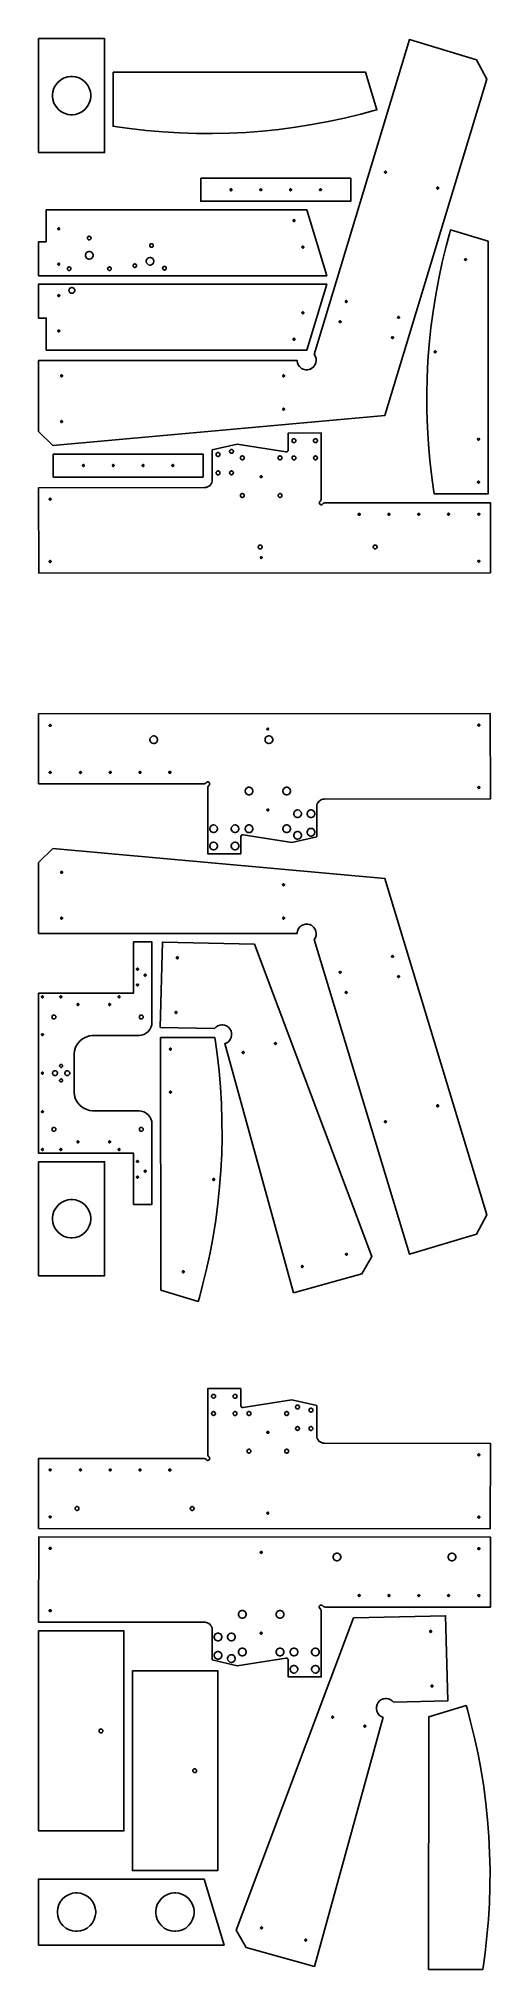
# Model space of a CAD drawing. Extents: x 0 to 29, y 0 to 126.
import ezdxf

# ---------------------------------------------------------------- set-up
doc = ezdxf.new("R2010")
doc.units = 0
doc.layers.get('0').update_dxf_attribs({"linetype": 'CONTINUOUS'})

msp = doc.modelspace()

# ---------------------------------------------------------------- linework, layer by layer
at = {"color": 0}
for points in [[(0, 125.861), (4.30317, 125.861), (4.30317, 118.431), (0, 118.431), (0, 125.861)], [(22.5743, 101.299), (0.917156, 99.3425), (0, 100.26), (0, 104.881), (16.8458, 104.881), (16.8467, 104.845), (16.8665, 104.735), (16.9201, 104.599), (17.004, 104.479), (17.0846, 104.402), (17.1149, 104.381), (17.1451, 104.36), (17.2458, 104.312), (17.3874, 104.275), (17.5336, 104.273), (17.6435, 104.293), (17.6782, 104.305), (17.7129, 104.317), (17.8111, 104.37), (17.9236, 104.464), (18.0113, 104.581), (18.0594, 104.682), (18.07, 104.717), (18.0804, 104.752), (18.095, 104.863), (18.0853, 105.009), (18.0419, 105.148), (17.9886, 105.246), (17.9662, 105.276), (24.176, 125.793), (28.5429, 124.472), (29.2103, 123.225), (22.5743, 101.299)], [(2.15158, 123.396), (2.21451, 123.396), (2.40349, 123.371), (2.63807, 123.298), (2.85042, 123.183), (3.03543, 123.03), (3.18804, 122.845), (3.30333, 122.633), (3.37614, 122.398), (3.40158, 122.209), (3.40158, 122.146), (3.40158, 122.083), (3.37614, 121.894), (3.30333, 121.659), (3.18804, 121.447), (3.03543, 121.262), (2.85042, 121.11), (2.63807, 120.994), (2.40349, 120.922), (2.21451, 120.896), (2.15158, 120.896), (2.0886, 120.896), (1.89962, 120.922), (1.66499, 120.994), (1.45264, 121.11), (1.26769, 121.262), (1.11502, 121.447), (0.999783, 121.659), (0.926975, 121.894), (0.901585, 122.083), (0.901585, 122.146), (0.901585, 122.209), (0.926975, 122.398), (0.999783, 122.633), (1.11502, 122.845), (1.26769, 123.03), (1.45264, 123.183), (1.66499, 123.298), (1.89962, 123.371), (2.0886, 123.396), (2.15158, 123.396)], [(4.85568, 123.675), (4.85331, 120.147), (5.12224, 120.105), (5.93143, 119.994), (7.01193, 119.871), (8.09424, 119.777), (9.17768, 119.713), (10.2617, 119.678), (11.3456, 119.672), (12.4289, 119.696), (13.511, 119.749), (14.5912, 119.831), (15.669, 119.943), (16.7438, 120.084), (17.815, 120.254), (18.8818, 120.453), (19.9439, 120.681), (21.0006, 120.939), (21.7896, 121.15), (22.0512, 121.225), (21.315, 123.664), (4.85568, 123.675)], [(22.6047, 117.212), (22.6108, 117.212), (22.629, 117.207), (22.6489, 117.194), (22.6622, 117.174), (22.6672, 117.156), (22.6672, 117.149), (22.6672, 117.143), (22.6622, 117.125), (22.6489, 117.105), (22.629, 117.092), (22.6108, 117.087), (22.6047, 117.087), (22.5986, 117.087), (22.5804, 117.092), (22.5606, 117.105), (22.5471, 117.125), (22.5422, 117.143), (22.5422, 117.149), (22.5422, 117.156), (22.5471, 117.174), (22.5606, 117.194), (22.5804, 117.207), (22.5986, 117.212), (22.6047, 117.212)], [(10.569, 116.76), (20.3425, 116.76), (20.3425, 115.26), (10.569, 115.26), (10.569, 116.76)], [(12.4781, 116.01), (12.4781, 116.016), (12.483, 116.035), (12.4964, 116.054), (12.5163, 116.068), (12.5345, 116.073), (12.5406, 116.073), (12.5467, 116.073), (12.5649, 116.068), (12.5848, 116.054), (12.5982, 116.035), (12.6031, 116.016), (12.6031, 116.01), (12.6031, 116.004), (12.5982, 115.986), (12.5848, 115.966), (12.5649, 115.953), (12.5467, 115.948), (12.5406, 115.948), (12.5345, 115.948), (12.5163, 115.953), (12.4964, 115.966), (12.483, 115.986), (12.4781, 116.004), (12.4781, 116.01)], [(14.4215, 116.01), (14.4215, 116.016), (14.4264, 116.035), (14.4399, 116.054), (14.4597, 116.068), (14.4779, 116.073), (14.484, 116.073), (14.4901, 116.073), (14.5083, 116.068), (14.5282, 116.054), (14.5417, 116.035), (14.5465, 116.016), (14.5465, 116.01), (14.5465, 116.004), (14.5417, 115.986), (14.5282, 115.966), (14.5083, 115.953), (14.4901, 115.948), (14.484, 115.948), (14.4779, 115.948), (14.4597, 115.953), (14.4399, 115.966), (14.4264, 115.986), (14.4215, 116.004), (14.4215, 116.01)], [(16.365, 116.01), (16.365, 116.016), (16.3699, 116.035), (16.3832, 116.054), (16.4031, 116.068), (16.4214, 116.073), (16.4275, 116.073), (16.4335, 116.073), (16.4518, 116.068), (16.4717, 116.054), (16.485, 116.035), (16.49, 116.016), (16.49, 116.01), (16.49, 116.004), (16.485, 115.986), (16.4717, 115.966), (16.4518, 115.953), (16.4335, 115.948), (16.4275, 115.948), (16.4214, 115.948), (16.4031, 115.953), (16.3832, 115.966), (16.3699, 115.986), (16.365, 116.004), (16.365, 116.01)], [(18.3083, 116.01), (18.3083, 116.016), (18.3132, 116.035), (18.3267, 116.054), (18.3465, 116.068), (18.3647, 116.073), (18.3708, 116.073), (18.3769, 116.073), (18.3951, 116.068), (18.415, 116.054), (18.4285, 116.035), (18.4333, 116.016), (18.4333, 116.01), (18.4333, 116.004), (18.4285, 115.986), (18.415, 115.966), (18.3951, 115.953), (18.3769, 115.948), (18.3708, 115.948), (18.3647, 115.948), (18.3465, 115.953), (18.3267, 115.966), (18.3132, 115.986), (18.3083, 116.004), (18.3083, 116.01)], [(26.0144, 116.18), (26.0206, 116.18), (26.0388, 116.175), (26.0586, 116.162), (26.0721, 116.142), (26.0769, 116.124), (26.0769, 116.118), (26.0769, 116.111), (26.0721, 116.093), (26.0586, 116.073), (26.0388, 116.06), (26.0206, 116.055), (26.0144, 116.055), (26.0083, 116.055), (25.9901, 116.06), (25.9703, 116.073), (25.9568, 116.093), (25.9519, 116.111), (25.9519, 116.118), (25.9519, 116.124), (25.9568, 116.142), (25.9703, 116.162), (25.9901, 116.175), (26.0083, 116.18), (26.0144, 116.18)], [(0.5, 112.624), (0.5, 114.71), (17.4758, 114.71), (18.7782, 110.407), (0, 110.407), (0, 112.624), (0.5, 112.624)], [(1.31, 113.523), (1.31608, 113.523), (1.33431, 113.518), (1.35417, 113.504), (1.36757, 113.485), (1.3725, 113.466), (1.3725, 113.46), (1.3725, 113.454), (1.36757, 113.436), (1.35417, 113.416), (1.33431, 113.403), (1.31608, 113.398), (1.31, 113.398), (1.30387, 113.398), (1.28564, 113.403), (1.26579, 113.416), (1.25239, 113.436), (1.2475, 113.454), (1.2475, 113.46), (1.2475, 113.466), (1.25239, 113.485), (1.26579, 113.504), (1.28564, 113.518), (1.30387, 113.523), (1.31, 113.523)], [(16.6475, 114.062), (16.6535, 114.062), (16.6718, 114.057), (16.6917, 114.044), (16.705, 114.024), (16.71, 114.005), (16.71, 113.999), (16.71, 113.993), (16.705, 113.975), (16.6917, 113.955), (16.6718, 113.942), (16.6535, 113.937), (16.6475, 113.937), (16.6414, 113.937), (16.6231, 113.942), (16.6032, 113.955), (16.5899, 113.975), (16.585, 113.993), (16.585, 113.999), (16.585, 114.005), (16.5899, 114.024), (16.6032, 114.044), (16.6231, 114.057), (16.6414, 114.062), (16.6475, 114.062)], [(29.2968, 112.655), (26.8581, 113.392), (26.7829, 113.13), (26.5717, 112.341), (26.3143, 111.284), (26.0861, 110.222), (25.8869, 109.155), (25.7169, 108.084), (25.5761, 107.009), (25.4644, 105.932), (25.3821, 104.851), (25.3289, 103.769), (25.3051, 102.686), (25.3108, 101.602), (25.3457, 100.518), (25.4101, 99.4347), (25.504, 98.3524), (25.6274, 97.2718), (25.7385, 96.4626), (25.7803, 96.1938), (29.3079, 96.1961), (29.2968, 112.655)], [(3.30208, 112.979), (3.31347, 112.979), (3.34765, 112.97), (3.38493, 112.945), (3.41004, 112.907), (3.41928, 112.873), (3.41928, 112.862), (3.41928, 112.85), (3.41004, 112.816), (3.38493, 112.779), (3.34765, 112.754), (3.31347, 112.745), (3.30208, 112.745), (3.29064, 112.745), (3.25646, 112.754), (3.21918, 112.779), (3.19407, 112.816), (3.1849, 112.85), (3.1849, 112.862), (3.1849, 112.873), (3.19407, 112.907), (3.21918, 112.945), (3.25646, 112.97), (3.29064, 112.979), (3.30208, 112.979)], [(7.35889, 112.491), (7.37028, 112.491), (7.40446, 112.482), (7.44174, 112.457), (7.46685, 112.419), (7.47607, 112.385), (7.47607, 112.374), (7.47607, 112.362), (7.46685, 112.328), (7.44174, 112.291), (7.40446, 112.266), (7.37028, 112.256), (7.35889, 112.256), (7.34744, 112.256), (7.31326, 112.266), (7.27599, 112.291), (7.25087, 112.328), (7.24169, 112.362), (7.24169, 112.374), (7.24169, 112.385), (7.25087, 112.419), (7.27599, 112.457), (7.31326, 112.482), (7.34744, 112.491), (7.35889, 112.491)], [(17.2285, 112.334), (17.2346, 112.334), (17.2528, 112.329), (17.2726, 112.316), (17.286, 112.296), (17.291, 112.278), (17.291, 112.272), (17.291, 112.265), (17.286, 112.247), (17.2726, 112.227), (17.2528, 112.214), (17.2346, 112.209), (17.2285, 112.209), (17.2224, 112.209), (17.2042, 112.214), (17.1843, 112.227), (17.1708, 112.247), (17.166, 112.265), (17.166, 112.272), (17.166, 112.278), (17.1708, 112.296), (17.1843, 112.316), (17.2042, 112.329), (17.2224, 112.334), (17.2285, 112.334)], [(1.31, 111.22), (1.31608, 111.22), (1.33431, 111.215), (1.35417, 111.201), (1.36757, 111.182), (1.3725, 111.163), (1.3725, 111.157), (1.3725, 111.151), (1.36757, 111.133), (1.35417, 111.113), (1.33431, 111.1), (1.31608, 111.095), (1.31, 111.095), (1.30387, 111.095), (1.28564, 111.1), (1.26579, 111.113), (1.25239, 111.133), (1.2475, 111.151), (1.2475, 111.157), (1.2475, 111.163), (1.25239, 111.182), (1.26579, 111.201), (1.28564, 111.215), (1.30387, 111.22), (1.31, 111.22)], [(1.98958, 110.979), (2.00097, 110.979), (2.03515, 110.97), (2.07243, 110.945), (2.09754, 110.907), (2.10678, 110.873), (2.10678, 110.862), (2.10678, 110.85), (2.09754, 110.816), (2.07243, 110.779), (2.03515, 110.754), (2.00097, 110.745), (1.98958, 110.745), (1.97814, 110.745), (1.94396, 110.754), (1.90668, 110.779), (1.88157, 110.816), (1.8724, 110.85), (1.8724, 110.862), (1.8724, 110.873), (1.88157, 110.907), (1.90668, 110.945), (1.94396, 110.97), (1.97814, 110.979), (1.98958, 110.979)], [(3.30208, 111.987), (3.32639, 111.987), (3.39936, 111.967), (3.47885, 111.914), (3.53239, 111.834), (3.55208, 111.761), (3.55208, 111.737), (3.55208, 111.712), (3.53239, 111.64), (3.47885, 111.56), (3.39936, 111.507), (3.32639, 111.487), (3.30208, 111.487), (3.27772, 111.487), (3.20475, 111.507), (3.12528, 111.56), (3.07172, 111.64), (3.05208, 111.712), (3.05208, 111.737), (3.05208, 111.761), (3.07172, 111.834), (3.12528, 111.914), (3.20475, 111.967), (3.27772, 111.987), (3.30208, 111.987)], [(4.61458, 110.979), (4.62597, 110.979), (4.66015, 110.97), (4.69743, 110.945), (4.72254, 110.907), (4.73178, 110.873), (4.73178, 110.862), (4.73178, 110.85), (4.72254, 110.816), (4.69743, 110.779), (4.66015, 110.754), (4.62597, 110.745), (4.61458, 110.745), (4.60314, 110.745), (4.56896, 110.754), (4.53168, 110.779), (4.50657, 110.816), (4.4974, 110.85), (4.4974, 110.862), (4.4974, 110.873), (4.50657, 110.907), (4.53168, 110.945), (4.56896, 110.97), (4.60314, 110.979), (4.61458, 110.979)], [(6.27121, 111.179), (6.28261, 111.179), (6.31679, 111.169), (6.35406, 111.144), (6.37918, 111.107), (6.3884, 111.073), (6.3884, 111.061), (6.3884, 111.05), (6.37918, 111.016), (6.35406, 110.978), (6.31679, 110.953), (6.28261, 110.944), (6.27121, 110.944), (6.25976, 110.944), (6.22558, 110.953), (6.18832, 110.978), (6.16314, 111.016), (6.15397, 111.05), (6.15397, 111.061), (6.15397, 111.073), (6.16314, 111.107), (6.18832, 111.144), (6.22558, 111.169), (6.25976, 111.179), (6.27121, 111.179)], [(7.26938, 111.6), (7.29368, 111.6), (7.36664, 111.581), (7.44612, 111.527), (7.49968, 111.448), (7.51938, 111.375), (7.51938, 111.35), (7.51938, 111.326), (7.49968, 111.253), (7.44612, 111.174), (7.36664, 111.12), (7.29368, 111.1), (7.26938, 111.1), (7.24501, 111.1), (7.17204, 111.12), (7.09256, 111.174), (7.03901, 111.253), (7.01937, 111.326), (7.01937, 111.35), (7.01937, 111.375), (7.03901, 111.448), (7.09256, 111.527), (7.17204, 111.581), (7.24501, 111.6), (7.26938, 111.6)], [(8.20221, 111.01), (8.2136, 111.01), (8.24778, 111), (8.28504, 110.975), (8.31017, 110.938), (8.31939, 110.904), (8.31939, 110.892), (8.31939, 110.881), (8.31017, 110.847), (8.28504, 110.81), (8.24778, 110.784), (8.2136, 110.775), (8.20221, 110.775), (8.19075, 110.775), (8.15657, 110.784), (8.11931, 110.81), (8.09418, 110.847), (8.08501, 110.881), (8.08501, 110.892), (8.08501, 110.904), (8.09418, 110.938), (8.11931, 110.975), (8.15657, 111), (8.19075, 111.01), (8.20221, 111.01)], [(27.8314, 111.518), (27.8375, 111.518), (27.8557, 111.513), (27.8756, 111.5), (27.889, 111.48), (27.8939, 111.462), (27.8939, 111.456), (27.8939, 111.45), (27.889, 111.431), (27.8756, 111.412), (27.8557, 111.398), (27.8375, 111.393), (27.8314, 111.393), (27.8253, 111.393), (27.8071, 111.398), (27.7872, 111.412), (27.7737, 111.431), (27.7689, 111.45), (27.7689, 111.456), (27.7689, 111.462), (27.7737, 111.48), (27.7872, 111.5), (27.8071, 111.513), (27.8253, 111.518), (27.8314, 111.518)], [(0.5, 105.554), (0.5, 107.641), (0, 107.641), (0, 109.857), (18.7782, 109.857), (17.4758, 105.554), (0.5, 105.554)], [(2.16732, 109.637), (2.17676, 109.637), (2.20508, 109.634), (2.24024, 109.623), (2.27208, 109.606), (2.29986, 109.583), (2.32275, 109.555), (2.34006, 109.523), (2.35097, 109.488), (2.35482, 109.46), (2.35482, 109.45), (2.35482, 109.441), (2.35097, 109.412), (2.34006, 109.377), (2.32275, 109.345), (2.29986, 109.317), (2.27208, 109.295), (2.24024, 109.277), (2.20508, 109.266), (2.17676, 109.262), (2.16732, 109.262), (2.15782, 109.262), (2.1295, 109.266), (2.09429, 109.277), (2.06244, 109.295), (2.03472, 109.317), (2.01183, 109.345), (1.99451, 109.377), (1.98361, 109.412), (1.97982, 109.441), (1.97982, 109.45), (1.97982, 109.46), (1.98361, 109.488), (1.99451, 109.523), (2.01183, 109.555), (2.03472, 109.583), (2.06244, 109.606), (2.09429, 109.623), (2.1295, 109.634), (2.15782, 109.637), (2.16732, 109.637)], [(1.31, 109.17), (1.31608, 109.17), (1.33431, 109.165), (1.35417, 109.151), (1.36757, 109.131), (1.3725, 109.113), (1.3725, 109.107), (1.3725, 109.101), (1.36757, 109.083), (1.35417, 109.063), (1.33431, 109.05), (1.31608, 109.045), (1.31, 109.045), (1.30387, 109.045), (1.28564, 109.05), (1.26579, 109.063), (1.25239, 109.083), (1.2475, 109.101), (1.2475, 109.107), (1.2475, 109.113), (1.25239, 109.131), (1.26579, 109.151), (1.28564, 109.165), (1.30387, 109.17), (1.31, 109.17)], [(20.054, 108.784), (20.0601, 108.784), (20.0783, 108.78), (20.0982, 108.766), (20.1117, 108.746), (20.1165, 108.728), (20.1165, 108.722), (20.1165, 108.716), (20.1117, 108.698), (20.0982, 108.678), (20.0783, 108.664), (20.0601, 108.659), (20.054, 108.659), (20.0479, 108.659), (20.0297, 108.664), (20.0099, 108.678), (19.9965, 108.698), (19.9915, 108.716), (19.9915, 108.722), (19.9915, 108.728), (19.9965, 108.746), (20.0099, 108.766), (20.0297, 108.78), (20.0479, 108.784), (20.054, 108.784)], [(17.2285, 108.055), (17.2346, 108.055), (17.2528, 108.05), (17.2726, 108.037), (17.286, 108.017), (17.291, 107.999), (17.291, 107.993), (17.291, 107.987), (17.286, 107.968), (17.2726, 107.949), (17.2528, 107.935), (17.2346, 107.93), (17.2285, 107.93), (17.2224, 107.93), (17.2042, 107.935), (17.1843, 107.949), (17.1708, 107.968), (17.166, 107.987), (17.166, 107.993), (17.166, 107.999), (17.1708, 108.017), (17.1843, 108.037), (17.2042, 108.05), (17.2224, 108.055), (17.2285, 108.055)], [(19.6557, 107.468), (19.6618, 107.468), (19.68, 107.464), (19.6999, 107.45), (19.7133, 107.43), (19.7182, 107.412), (19.7182, 107.406), (19.7182, 107.4), (19.7133, 107.382), (19.6999, 107.362), (19.68, 107.348), (19.6618, 107.343), (19.6557, 107.343), (19.6496, 107.343), (19.6314, 107.348), (19.6115, 107.362), (19.5982, 107.382), (19.5932, 107.4), (19.5932, 107.406), (19.5932, 107.412), (19.5982, 107.43), (19.6115, 107.45), (19.6314, 107.464), (19.6496, 107.468), (19.6557, 107.468)], [(23.4639, 107.753), (23.47, 107.753), (23.4882, 107.748), (23.5081, 107.734), (23.5214, 107.714), (23.5264, 107.696), (23.5264, 107.69), (23.5264, 107.684), (23.5214, 107.666), (23.5081, 107.646), (23.4882, 107.633), (23.47, 107.628), (23.4639, 107.628), (23.4578, 107.628), (23.4394, 107.633), (23.4196, 107.646), (23.4063, 107.666), (23.4014, 107.684), (23.4014, 107.69), (23.4014, 107.696), (23.4063, 107.714), (23.4196, 107.734), (23.4394, 107.748), (23.4578, 107.753), (23.4639, 107.753)], [(1.31, 106.867), (1.31608, 106.867), (1.33431, 106.862), (1.35417, 106.848), (1.36757, 106.828), (1.3725, 106.81), (1.3725, 106.804), (1.3725, 106.798), (1.36757, 106.78), (1.35417, 106.76), (1.33431, 106.746), (1.31608, 106.742), (1.31, 106.742), (1.30387, 106.742), (1.28564, 106.746), (1.26579, 106.76), (1.25239, 106.78), (1.2475, 106.798), (1.2475, 106.804), (1.2475, 106.81), (1.25239, 106.828), (1.26579, 106.848), (1.28564, 106.862), (1.30387, 106.867), (1.31, 106.867)], [(16.6475, 106.327), (16.6535, 106.327), (16.6718, 106.323), (16.6917, 106.309), (16.705, 106.289), (16.71, 106.271), (16.71, 106.265), (16.71, 106.259), (16.705, 106.241), (16.6917, 106.221), (16.6718, 106.207), (16.6535, 106.202), (16.6475, 106.202), (16.6414, 106.202), (16.6231, 106.207), (16.6032, 106.221), (16.5899, 106.241), (16.585, 106.259), (16.585, 106.265), (16.585, 106.271), (16.5899, 106.289), (16.6032, 106.309), (16.6231, 106.323), (16.6414, 106.327), (16.6475, 106.327)], [(23.0656, 106.437), (23.0717, 106.437), (23.0899, 106.432), (23.1097, 106.418), (23.1231, 106.398), (23.1281, 106.38), (23.1281, 106.374), (23.1281, 106.368), (23.1231, 106.35), (23.1097, 106.33), (23.0899, 106.316), (23.0717, 106.312), (23.0656, 106.312), (23.0594, 106.312), (23.0411, 106.316), (23.0214, 106.33), (23.0079, 106.35), (23.0031, 106.368), (23.0031, 106.374), (23.0031, 106.38), (23.0079, 106.398), (23.0214, 106.418), (23.0411, 106.432), (23.0594, 106.437), (23.0656, 106.437)], [(25.8506, 105.505), (25.8567, 105.505), (25.8749, 105.5), (25.8947, 105.487), (25.9082, 105.467), (25.9131, 105.449), (25.9131, 105.443), (25.9131, 105.437), (25.9082, 105.418), (25.8947, 105.399), (25.8749, 105.385), (25.8567, 105.38), (25.8506, 105.38), (25.8444, 105.38), (25.8263, 105.385), (25.8064, 105.399), (25.7929, 105.418), (25.7881, 105.437), (25.7881, 105.443), (25.7881, 105.449), (25.7929, 105.467), (25.8064, 105.487), (25.8263, 105.5), (25.8444, 105.505), (25.8506, 105.505)], [(1.5, 103.944), (1.50608, 103.944), (1.52431, 103.939), (1.54417, 103.926), (1.55757, 103.906), (1.5625, 103.887), (1.5625, 103.881), (1.5625, 103.875), (1.55757, 103.857), (1.54417, 103.837), (1.52431, 103.824), (1.50608, 103.819), (1.5, 103.819), (1.49387, 103.819), (1.47564, 103.824), (1.45578, 103.837), (1.44239, 103.857), (1.4375, 103.875), (1.4375, 103.881), (1.4375, 103.887), (1.44239, 103.906), (1.45578, 103.926), (1.47564, 103.939), (1.49387, 103.944), (1.5, 103.944)], [(15.9707, 103.944), (15.9768, 103.944), (15.995, 103.939), (16.0149, 103.926), (16.0283, 103.906), (16.0332, 103.887), (16.0332, 103.881), (16.0332, 103.875), (16.0283, 103.857), (16.0149, 103.837), (15.995, 103.824), (15.9768, 103.819), (15.9707, 103.819), (15.9646, 103.819), (15.9464, 103.824), (15.9265, 103.837), (15.9132, 103.857), (15.9082, 103.875), (15.9082, 103.881), (15.9082, 103.887), (15.9132, 103.906), (15.9265, 103.926), (15.9464, 103.939), (15.9646, 103.944), (15.9707, 103.944)], [(1.5, 100.958), (1.50608, 100.958), (1.52431, 100.953), (1.54417, 100.939), (1.55757, 100.919), (1.5625, 100.901), (1.5625, 100.895), (1.5625, 100.889), (1.55757, 100.871), (1.54417, 100.851), (1.52431, 100.837), (1.50608, 100.833), (1.5, 100.833), (1.49387, 100.833), (1.47564, 100.837), (1.45578, 100.851), (1.44239, 100.871), (1.4375, 100.889), (1.4375, 100.895), (1.4375, 100.901), (1.44239, 100.919), (1.45578, 100.939), (1.47564, 100.953), (1.49387, 100.958), (1.5, 100.958)], [(15.9707, 101.765), (15.9768, 101.765), (15.995, 101.76), (16.0149, 101.746), (16.0283, 101.727), (16.0332, 101.708), (16.0332, 101.702), (16.0332, 101.696), (16.0283, 101.678), (16.0149, 101.658), (15.995, 101.645), (15.9768, 101.64), (15.9707, 101.64), (15.9646, 101.64), (15.9464, 101.645), (15.9265, 101.658), (15.9132, 101.678), (15.9082, 101.696), (15.9082, 101.702), (15.9082, 101.708), (15.9132, 101.727), (15.9265, 101.746), (15.9464, 101.76), (15.9646, 101.765), (15.9707, 101.765)], [(11.3206, 97.0944), (11.3206, 97.0693), (11.3105, 96.9937), (11.2814, 96.8999), (11.2354, 96.815), (11.1744, 96.7408), (11.1004, 96.6799), (11.0155, 96.6336), (10.9217, 96.6044), (10.8461, 96.5943), (10.821, 96.5942), (0.000163, 96.5868), (0.00396, 91.0243), (29.4489, 91.0442), (29.4458, 95.6068), (18.7018, 95.5994), (18.6886, 95.5994), (18.6493, 95.5939), (18.5997, 95.5776), (18.5546, 95.5514), (18.5242, 95.5258), (18.5154, 95.516), (18.5097, 95.5096), (18.4749, 95.486), (18.4343, 95.4746), (18.4258, 95.4743), (18.4172, 95.4742), (18.3761, 95.4832), (18.34, 95.5047), (18.3339, 95.5108), (18.3279, 95.5169), (18.3061, 95.5531), (18.2971, 95.5942), (18.2974, 95.6026), (18.2975, 95.6114), (18.3087, 95.6518), (18.3325, 95.6867), (18.3389, 95.6924), (18.3486, 95.7011), (18.3742, 95.7315), (18.4003, 95.7768), (18.4165, 95.8264), (18.4221, 95.8657), (18.4221, 95.8788), (18.4192, 100.155), (16.2686, 100.153), (16.2693, 99.0496), (16.2693, 99.0365), (16.2578, 98.9974), (16.2325, 98.9606), (16.2256, 98.9546), (16.2186, 98.9486), (16.1783, 98.9293), (16.1339, 98.9247), (16.1249, 98.9261), (12.944, 99.4276), (11.3193, 99.0514), (11.3206, 97.0944)], [(16.6439, 99.5285), (16.6317, 99.5285), (16.5953, 99.5385), (16.5556, 99.5651), (16.5287, 99.6049), (16.5189, 99.6414), (16.5189, 99.6535), (16.5189, 99.6657), (16.5287, 99.7022), (16.5556, 99.7419), (16.5953, 99.7688), (16.6317, 99.7785), (16.6439, 99.7785), (16.656, 99.7785), (16.6925, 99.7688), (16.7322, 99.7419), (16.759, 99.7022), (16.7689, 99.6657), (16.7689, 99.6535), (16.7689, 99.6414), (16.759, 99.6049), (16.7322, 99.5651), (16.6925, 99.5385), (16.656, 99.5285), (16.6439, 99.5285)], [(18.0444, 99.5296), (18.0322, 99.5296), (17.9958, 99.5393), (17.9561, 99.5661), (17.9293, 99.6058), (17.9194, 99.6424), (17.9194, 99.6546), (17.9194, 99.6667), (17.9293, 99.7032), (17.9561, 99.7429), (17.9958, 99.7697), (18.0322, 99.7796), (18.0444, 99.7796), (18.0567, 99.7796), (18.0932, 99.7697), (18.1329, 99.7429), (18.1597, 99.7032), (18.1694, 99.6667), (18.1694, 99.6546), (18.1694, 99.6424), (18.1597, 99.6058), (18.1329, 99.5661), (18.0932, 99.5393), (18.0567, 99.5296), (18.0444, 99.5296)], [(28.6711, 99.806), (28.6772, 99.806), (28.6954, 99.8011), (28.7153, 99.7876), (28.7286, 99.7679), (28.7336, 99.7496), (28.7336, 99.7435), (28.7336, 99.7374), (28.7286, 99.7192), (28.7153, 99.6993), (28.6954, 99.686), (28.6772, 99.681), (28.6711, 99.681), (28.665, 99.681), (28.6468, 99.686), (28.6269, 99.6993), (28.6135, 99.7192), (28.6086, 99.7374), (28.6086, 99.7435), (28.6086, 99.7496), (28.6135, 99.7679), (28.6269, 99.7876), (28.6468, 99.8011), (28.665, 99.806), (28.6711, 99.806)], [(0.94911, 98.7819), (10.7228, 98.7819), (10.7228, 97.2819), (0.94911, 97.2819), (0.94911, 98.7819)], [(11.6945, 98.6283), (11.6823, 98.6283), (11.6458, 98.6382), (11.6061, 98.665), (11.5793, 98.7047), (11.5695, 98.7413), (11.5695, 98.7533), (11.5695, 98.7656), (11.5793, 98.8021), (11.6061, 98.8418), (11.6458, 98.8686), (11.6823, 98.8783), (11.6945, 98.8783), (11.7067, 98.8783), (11.7431, 98.8686), (11.7829, 98.8418), (11.8096, 98.8021), (11.8195, 98.7656), (11.8195, 98.7533), (11.8195, 98.7413), (11.8096, 98.7047), (11.7829, 98.665), (11.7431, 98.6382), (11.7067, 98.6283), (11.6945, 98.6283)], [(12.5693, 98.831), (12.5571, 98.831), (12.5207, 98.8408), (12.481, 98.8676), (12.4542, 98.9074), (12.4443, 98.9439), (12.4443, 98.956), (12.4443, 98.9682), (12.4542, 99.0047), (12.481, 99.0444), (12.5207, 99.0712), (12.5571, 99.081), (12.5693, 99.081), (12.5815, 99.081), (12.618, 99.0712), (12.6577, 99.0444), (12.6845, 99.0047), (12.6943, 98.9682), (12.6943, 98.956), (12.6943, 98.9439), (12.6845, 98.9074), (12.6577, 98.8676), (12.618, 98.8408), (12.5815, 98.831), (12.5693, 98.831)], [(13.2792, 98.4058), (13.267, 98.4058), (13.2305, 98.4157), (13.1908, 98.4425), (13.164, 98.4821), (13.1542, 98.5186), (13.1542, 98.5308), (13.1542, 98.5431), (13.164, 98.5794), (13.1908, 98.6192), (13.2305, 98.646), (13.267, 98.6558), (13.2792, 98.6558), (13.2914, 98.6558), (13.3278, 98.646), (13.3676, 98.6192), (13.3944, 98.5794), (13.4042, 98.5431), (13.4042, 98.5308), (13.4042, 98.5186), (13.3944, 98.4821), (13.3676, 98.4425), (13.3278, 98.4157), (13.2914, 98.4058), (13.2792, 98.4058)], [(15.735, 98.4075), (15.7228, 98.4075), (15.6864, 98.4174), (15.6467, 98.444), (15.6199, 98.4839), (15.61, 98.5203), (15.61, 98.5325), (15.61, 98.5446), (15.6199, 98.5811), (15.6467, 98.6208), (15.6864, 98.6476), (15.7228, 98.6575), (15.735, 98.6575), (15.7472, 98.6575), (15.7838, 98.6476), (15.8235, 98.6208), (15.8501, 98.5811), (15.86, 98.5446), (15.86, 98.5325), (15.86, 98.5203), (15.8501, 98.4839), (15.8235, 98.444), (15.7838, 98.4174), (15.7472, 98.4075), (15.735, 98.4075)], [(16.6446, 98.4035), (16.6325, 98.4035), (16.596, 98.4135), (16.5563, 98.4401), (16.5294, 98.4799), (16.5196, 98.5164), (16.5196, 98.5285), (16.5196, 98.5407), (16.5294, 98.5772), (16.5563, 98.6169), (16.596, 98.6438), (16.6325, 98.6535), (16.6446, 98.6535), (16.6568, 98.6535), (16.6933, 98.6438), (16.7331, 98.6169), (16.7599, 98.5772), (16.7696, 98.5407), (16.7696, 98.5285), (16.7696, 98.5164), (16.7599, 98.4799), (16.7331, 98.4401), (16.6933, 98.4135), (16.6568, 98.4035), (16.6446, 98.4035)], [(18.0453, 98.4046), (18.0331, 98.4046), (17.9965, 98.4143), (17.9568, 98.4411), (17.93, 98.4808), (17.9203, 98.5174), (17.9203, 98.5296), (17.9203, 98.5417), (17.93, 98.5782), (17.9568, 98.6179), (17.9965, 98.6447), (18.0331, 98.6546), (18.0453, 98.6546), (18.0574, 98.6546), (18.0939, 98.6447), (18.1336, 98.6179), (18.1604, 98.5782), (18.1703, 98.5417), (18.1703, 98.5296), (18.1703, 98.5174), (18.1604, 98.4808), (18.1336, 98.4411), (18.0939, 98.4143), (18.0574, 98.4046), (18.0453, 98.4046)], [(2.85835, 98.0319), (2.85835, 98.0382), (2.86322, 98.0564), (2.87663, 98.0763), (2.89649, 98.0896), (2.91471, 98.0944), (2.92085, 98.0944), (2.92692, 98.0944), (2.94515, 98.0896), (2.965, 98.0763), (2.9784, 98.0564), (2.98335, 98.0382), (2.98335, 98.0319), (2.98335, 98.026), (2.9784, 98.0076), (2.965, 97.9879), (2.94515, 97.9744), (2.92692, 97.9694), (2.92085, 97.9694), (2.91471, 97.9694), (2.89649, 97.9744), (2.87663, 97.9879), (2.86322, 98.0076), (2.85835, 98.026), (2.85835, 98.0319)], [(4.80176, 98.0319), (4.80176, 98.0382), (4.80664, 98.0564), (4.82004, 98.0763), (4.8399, 98.0896), (4.85813, 98.0944), (4.86426, 98.0944), (4.87033, 98.0944), (4.88857, 98.0896), (4.90842, 98.0763), (4.92182, 98.0564), (4.92676, 98.0382), (4.92676, 98.0319), (4.92676, 98.026), (4.92182, 98.0076), (4.90842, 97.9879), (4.88857, 97.9744), (4.87033, 97.9694), (4.86426, 97.9694), (4.85813, 97.9694), (4.8399, 97.9744), (4.82004, 97.9879), (4.80664, 98.0076), (4.80176, 98.026), (4.80176, 98.0319)], [(6.74511, 98.0319), (6.74511, 98.0382), (6.75, 98.0564), (6.7634, 98.0763), (6.78326, 98.0896), (6.80149, 98.0944), (6.80761, 98.0944), (6.81369, 98.0944), (6.83192, 98.0896), (6.85178, 98.0763), (6.86518, 98.0564), (6.87011, 98.0382), (6.87011, 98.0319), (6.87011, 98.026), (6.86518, 98.0076), (6.85178, 97.9879), (6.83192, 97.9744), (6.81369, 97.9694), (6.80761, 97.9694), (6.80149, 97.9694), (6.78326, 97.9744), (6.7634, 97.9879), (6.75, 98.0076), (6.74511, 98.026), (6.74511, 98.0319)], [(8.68853, 98.0319), (8.68853, 98.0382), (8.69342, 98.0564), (8.70682, 98.0763), (8.72667, 98.0896), (8.7449, 98.0944), (8.75103, 98.0944), (8.75711, 98.0944), (8.77533, 98.0896), (8.79519, 98.0763), (8.8086, 98.0564), (8.81353, 98.0382), (8.81353, 98.0319), (8.81353, 98.026), (8.8086, 98.0076), (8.79519, 97.9879), (8.77533, 97.9744), (8.75711, 97.9694), (8.75103, 97.9694), (8.7449, 97.9694), (8.72667, 97.9744), (8.70682, 97.9879), (8.69342, 98.0076), (8.68853, 98.026), (8.68853, 98.0319)], [(11.6953, 97.4268), (11.6831, 97.4268), (11.6466, 97.4367), (11.6069, 97.4635), (11.5801, 97.5032), (11.5703, 97.5397), (11.5703, 97.5518), (11.5703, 97.564), (11.5801, 97.6006), (11.6069, 97.6403), (11.6466, 97.6671), (11.6831, 97.6768), (11.6953, 97.6768), (11.7075, 97.6768), (11.7439, 97.6671), (11.7837, 97.6403), (11.8104, 97.6006), (11.8203, 97.564), (11.8203, 97.5518), (11.8203, 97.5397), (11.8104, 97.5032), (11.7837, 97.4635), (11.7439, 97.4367), (11.7075, 97.4268), (11.6953, 97.4268)], [(12.5703, 97.4274), (12.5581, 97.4274), (12.5216, 97.4372), (12.4819, 97.464), (12.4551, 97.5038), (12.4453, 97.5403), (12.4453, 97.5524), (12.4453, 97.5646), (12.4551, 97.6011), (12.4819, 97.6408), (12.5216, 97.6676), (12.5581, 97.6774), (12.5703, 97.6774), (12.5825, 97.6774), (12.6189, 97.6676), (12.6587, 97.6408), (12.6854, 97.6011), (12.6953, 97.5646), (12.6953, 97.5524), (12.6953, 97.5403), (12.6854, 97.5038), (12.6587, 97.464), (12.6189, 97.4372), (12.5825, 97.4274), (12.5703, 97.4274)], [(14.5079, 97.2413), (14.5018, 97.2413), (14.4836, 97.2461), (14.4638, 97.2596), (14.4504, 97.2794), (14.4454, 97.2976), (14.4454, 97.3038), (14.4454, 97.3099), (14.4504, 97.3281), (14.4638, 97.3479), (14.4836, 97.3614), (14.5018, 97.3663), (14.5079, 97.3663), (14.514, 97.3663), (14.5322, 97.3614), (14.5521, 97.3479), (14.5656, 97.3281), (14.5704, 97.3099), (14.5704, 97.3038), (14.5704, 97.2976), (14.5656, 97.2794), (14.5521, 97.2596), (14.5322, 97.2461), (14.514, 97.2413), (14.5079, 97.2413)], [(28.6729, 97.0082), (28.679, 97.0082), (28.6972, 97.0032), (28.7171, 96.9899), (28.7306, 96.97), (28.7354, 96.9518), (28.7354, 96.9457), (28.7354, 96.9396), (28.7306, 96.9214), (28.7171, 96.9015), (28.6972, 96.8881), (28.679, 96.8832), (28.6729, 96.8832), (28.6668, 96.8832), (28.6486, 96.8881), (28.6288, 96.9015), (28.6153, 96.9214), (28.6104, 96.9396), (28.6104, 96.9457), (28.6104, 96.9518), (28.6153, 96.97), (28.6288, 96.9899), (28.6486, 97.0032), (28.6668, 97.0082), (28.6729, 97.0082)], [(0.750706, 95.7749), (0.744575, 95.7749), (0.726346, 95.7797), (0.706489, 95.7932), (0.693088, 95.8131), (0.688206, 95.8313), (0.688206, 95.8374), (0.688206, 95.8435), (0.693088, 95.8617), (0.706489, 95.8815), (0.726346, 95.895), (0.744575, 95.8999), (0.750706, 95.8999), (0.756782, 95.8999), (0.775011, 95.895), (0.794868, 95.8815), (0.808268, 95.8617), (0.813206, 95.8435), (0.813206, 95.8374), (0.813206, 95.8313), (0.808268, 95.8131), (0.794868, 95.7932), (0.775011, 95.7797), (0.756782, 95.7749), (0.750706, 95.7749)], [(13.2809, 95.95), (13.2687, 95.95), (13.2322, 95.9599), (13.1925, 95.9867), (13.1657, 96.0264), (13.1559, 96.0628), (13.1559, 96.075), (13.1559, 96.0872), (13.1657, 96.1238), (13.1925, 96.1635), (13.2322, 96.1903), (13.2687, 96.2), (13.2809, 96.2), (13.2931, 96.2), (13.3295, 96.1903), (13.3693, 96.1635), (13.3961, 96.1238), (13.4059, 96.0872), (13.4059, 96.075), (13.4059, 96.0628), (13.3961, 96.0264), (13.3693, 95.9867), (13.3295, 95.9599), (13.2931, 95.95), (13.2809, 95.95)], [(15.7367, 95.9517), (15.7244, 95.9517), (15.6881, 95.9615), (15.6483, 95.9883), (15.6215, 96.0281), (15.6117, 96.0644), (15.6117, 96.0767), (15.6117, 96.0889), (15.6215, 96.1253), (15.6483, 96.165), (15.6881, 96.1918), (15.7244, 96.2017), (15.7367, 96.2017), (15.7489, 96.2017), (15.7853, 96.1918), (15.8251, 96.165), (15.8518, 96.1253), (15.8617, 96.0889), (15.8617, 96.0767), (15.8617, 96.0644), (15.8518, 96.0281), (15.8251, 95.9883), (15.7853, 95.9615), (15.7489, 95.9517), (15.7367, 95.9517)], [(20.8944, 94.7885), (20.8883, 94.7885), (20.8701, 94.7935), (20.8503, 94.8068), (20.8368, 94.8267), (20.8319, 94.8449), (20.8319, 94.851), (20.8319, 94.8571), (20.8368, 94.8753), (20.8503, 94.8951), (20.8701, 94.9086), (20.8883, 94.9135), (20.8944, 94.9135), (20.9006, 94.9135), (20.9188, 94.9086), (20.9386, 94.8951), (20.9521, 94.8753), (20.9569, 94.8571), (20.9569, 94.851), (20.9569, 94.8449), (20.9521, 94.8267), (20.9386, 94.8068), (20.9188, 94.7935), (20.9006, 94.7885), (20.8944, 94.7885)], [(22.8378, 94.7897), (22.8317, 94.7897), (22.8135, 94.7947), (22.7936, 94.8081), (22.7803, 94.8279), (22.7753, 94.8463), (22.7753, 94.8522), (22.7753, 94.8583), (22.7803, 94.8767), (22.7936, 94.8965), (22.8135, 94.9099), (22.8317, 94.9147), (22.8378, 94.9147), (22.8439, 94.9147), (22.8621, 94.9099), (22.8819, 94.8965), (22.8954, 94.8767), (22.9003, 94.8583), (22.9003, 94.8522), (22.9003, 94.8463), (22.8954, 94.8279), (22.8819, 94.8081), (22.8621, 94.7947), (22.8439, 94.7897), (22.8378, 94.7897)], [(24.7813, 94.7911), (24.7751, 94.7911), (24.7569, 94.796), (24.7371, 94.8094), (24.7236, 94.8293), (24.7188, 94.8475), (24.7188, 94.8536), (24.7188, 94.8597), (24.7236, 94.8779), (24.7371, 94.8978), (24.7569, 94.9112), (24.7751, 94.9161), (24.7813, 94.9161), (24.7874, 94.9161), (24.8056, 94.9112), (24.8254, 94.8978), (24.8388, 94.8779), (24.8438, 94.8597), (24.8438, 94.8536), (24.8438, 94.8475), (24.8388, 94.8293), (24.8254, 94.8094), (24.8056, 94.796), (24.7874, 94.7911), (24.7813, 94.7911)], [(26.7247, 94.7924), (26.7185, 94.7924), (26.7003, 94.7974), (26.6804, 94.8108), (26.6671, 94.8306), (26.6622, 94.8489), (26.6622, 94.8549), (26.6622, 94.8611), (26.6671, 94.8793), (26.6804, 94.8992), (26.7003, 94.9125), (26.7185, 94.9174), (26.7247, 94.9174), (26.7307, 94.9174), (26.749, 94.9125), (26.7689, 94.8992), (26.7822, 94.8793), (26.7872, 94.8611), (26.7872, 94.8549), (26.7872, 94.8489), (26.7822, 94.8306), (26.7689, 94.8108), (26.749, 94.7974), (26.7307, 94.7924), (26.7247, 94.7924)], [(28.6964, 94.7937), (28.6903, 94.7937), (28.6719, 94.7986), (28.6521, 94.8121), (28.6388, 94.8319), (28.6339, 94.8501), (28.6339, 94.8562), (28.6339, 94.8624), (28.6388, 94.8806), (28.6521, 94.9004), (28.6719, 94.9139), (28.6903, 94.9187), (28.6964, 94.9187), (28.7024, 94.9187), (28.7207, 94.9139), (28.7406, 94.9004), (28.7539, 94.8806), (28.7589, 94.8624), (28.7589, 94.8562), (28.7589, 94.8501), (28.7539, 94.8319), (28.7406, 94.8121), (28.7207, 94.7986), (28.7024, 94.7937), (28.6964, 94.7937)], [(14.4415, 92.5965), (14.4293, 92.5965), (14.3929, 92.6064), (14.3532, 92.6332), (14.3264, 92.6729), (14.3165, 92.7094), (14.3165, 92.7215), (14.3165, 92.7338), (14.3264, 92.7703), (14.3532, 92.81), (14.3929, 92.8368), (14.4293, 92.8465), (14.4415, 92.8465), (14.4538, 92.8465), (14.4901, 92.8368), (14.53, 92.81), (14.5567, 92.7703), (14.5665, 92.7338), (14.5665, 92.7215), (14.5665, 92.7094), (14.5567, 92.6729), (14.53, 92.6332), (14.4901, 92.6064), (14.4538, 92.5965), (14.4415, 92.5965)], [(14.5115, 91.9717), (14.5054, 91.9717), (14.4872, 91.9765), (14.4674, 91.99), (14.4539, 92.0099), (14.449, 92.0281), (14.449, 92.0342), (14.449, 92.0403), (14.4539, 92.0585), (14.4674, 92.0783), (14.4872, 92.0918), (14.5054, 92.0967), (14.5115, 92.0967), (14.5176, 92.0967), (14.5358, 92.0918), (14.5557, 92.0783), (14.5692, 92.0585), (14.574, 92.0403), (14.574, 92.0342), (14.574, 92.0281), (14.5692, 92.0099), (14.5557, 91.99), (14.5358, 91.9765), (14.5176, 91.9717), (14.5115, 91.9717)], [(21.9415, 92.6017), (21.9293, 92.6017), (21.8929, 92.6115), (21.8532, 92.6383), (21.8264, 92.6781), (21.8165, 92.7146), (21.8165, 92.7267), (21.8165, 92.7389), (21.8264, 92.7753), (21.8532, 92.815), (21.8929, 92.8418), (21.9293, 92.8517), (21.9415, 92.8517), (21.9538, 92.8517), (21.9901, 92.8418), (22.03, 92.815), (22.0567, 92.7753), (22.0665, 92.7389), (22.0665, 92.7267), (22.0665, 92.7146), (22.0567, 92.6781), (22.03, 92.6383), (21.9901, 92.6115), (21.9538, 92.6017), (21.9415, 92.6017)], [(0.753418, 91.7124), (0.747287, 91.7124), (0.729058, 91.7172), (0.709201, 91.7307), (0.695801, 91.7506), (0.690918, 91.7688), (0.690918, 91.7749), (0.690918, 91.781), (0.695801, 91.7992), (0.709201, 91.819), (0.729058, 91.8325), (0.747287, 91.8374), (0.753418, 91.8374), (0.759494, 91.8374), (0.777724, 91.8325), (0.797581, 91.819), (0.810981, 91.7992), (0.815918, 91.781), (0.815918, 91.7749), (0.815918, 91.7688), (0.810981, 91.7506), (0.797581, 91.7307), (0.777724, 91.7172), (0.759494, 91.7124), (0.753418, 91.7124)], [(28.6985, 91.7312), (28.6924, 91.7312), (28.6742, 91.7361), (28.6543, 91.7496), (28.6408, 91.7694), (28.636, 91.7876), (28.636, 91.7937), (28.636, 91.7999), (28.6408, 91.8181), (28.6543, 91.8379), (28.6742, 91.8514), (28.6924, 91.8562), (28.6985, 91.8562), (28.7046, 91.8562), (28.7228, 91.8514), (28.7426, 91.8379), (28.756, 91.8181), (28.761, 91.7999), (28.761, 91.7937), (28.761, 91.7876), (28.756, 91.7694), (28.7426, 91.7496), (28.7228, 91.7361), (28.7046, 91.7312), (28.6985, 91.7312)], [(0.003255, 77.2785), (10.7474, 77.2857), (10.7605, 77.2857), (10.7998, 77.2914), (10.8494, 77.3076), (10.8945, 77.3339), (10.9249, 77.3594), (10.9337, 77.3693), (10.9393, 77.3757), (10.9742, 77.3993), (11.0147, 77.4107), (11.0233, 77.411), (11.0319, 77.4112), (11.073, 77.4022), (11.1092, 77.3804), (11.1152, 77.3744), (11.1213, 77.3683), (11.143, 77.3324), (11.1521, 77.2911), (11.1519, 77.2825), (11.1516, 77.274), (11.1403, 77.2335), (11.1167, 77.1986), (11.1103, 77.1929), (11.1005, 77.1842), (11.0749, 77.1537), (11.0488, 77.1086), (11.0326, 77.0589), (11.0271, 77.0196), (11.0271, 77.0064), (11.0299, 72.7306), (13.1806, 72.7319), (13.1798, 73.8356), (13.1798, 73.8447), (13.1913, 73.8879), (13.2166, 73.9249), (13.2236, 73.9307), (13.2305, 73.9367), (13.2708, 73.956), (13.3153, 73.9606), (13.3243, 73.9592), (16.5051, 73.4576), (18.1299, 73.8339), (18.1285, 75.7907), (18.1285, 75.8153), (18.1382, 75.8888), (18.1664, 75.9821), (18.2124, 76.0682), (18.2575, 76.1271), (18.2747, 76.1444), (18.2921, 76.1618), (18.3508, 76.2069), (18.4368, 76.2529), (18.5301, 76.2814), (18.6036, 76.2911), (18.6282, 76.2911), (29.4489, 76.2983), (29.4451, 81.861), (0.000163, 81.841), (0.003255, 77.2785)], [(0.750706, 81.154), (0.756782, 81.154), (0.775011, 81.1492), (0.794868, 81.1357), (0.808268, 81.1158), (0.813206, 81.0976), (0.813206, 81.0915), (0.813206, 81.0854), (0.808268, 81.0672), (0.794868, 81.0474), (0.775011, 81.034), (0.756782, 81.029), (0.750706, 81.029), (0.744575, 81.029), (0.726346, 81.034), (0.706489, 81.0474), (0.693088, 81.0672), (0.688206, 81.0854), (0.688206, 81.0915), (0.688206, 81.0976), (0.693088, 81.1158), (0.706489, 81.1357), (0.726346, 81.1492), (0.744575, 81.154), (0.750706, 81.154)], [(14.9376, 80.9136), (14.9437, 80.9136), (14.9619, 80.9088), (14.9818, 80.8953), (14.9951, 80.8756), (15.0001, 80.8572), (15.0001, 80.8511), (15.0001, 80.845), (14.9951, 80.8268), (14.9818, 80.8069), (14.9619, 80.7936), (14.9437, 80.7886), (14.9376, 80.7886), (14.9315, 80.7886), (14.9132, 80.7936), (14.8933, 80.8069), (14.88, 80.8268), (14.8751, 80.845), (14.8751, 80.8511), (14.8751, 80.8572), (14.88, 80.8756), (14.8933, 80.8953), (14.9132, 80.9088), (14.9315, 80.9136), (14.9376, 80.9136)], [(28.6957, 81.1729), (28.7018, 81.1729), (28.72, 81.1681), (28.7399, 81.1546), (28.7532, 81.1347), (28.7582, 81.1165), (28.7582, 81.1104), (28.7582, 81.1043), (28.7532, 81.0861), (28.7399, 81.0663), (28.72, 81.0528), (28.7018, 81.0479), (28.6957, 81.0479), (28.6896, 81.0479), (28.6714, 81.0528), (28.6515, 81.0663), (28.6381, 81.0861), (28.6332, 81.1043), (28.6332, 81.1104), (28.6332, 81.1165), (28.6381, 81.1347), (28.6515, 81.1546), (28.6714, 81.1681), (28.6896, 81.1729), (28.6957, 81.1729)], [(7.50754, 80.4086), (7.53185, 80.4086), (7.60482, 80.3889), (7.68431, 80.3354), (7.73785, 80.256), (7.75754, 80.1829), (7.75754, 80.1586), (7.75754, 80.1343), (7.73785, 80.0613), (7.68431, 79.9818), (7.60482, 79.9283), (7.53185, 79.9086), (7.50754, 79.9086), (7.48318, 79.9086), (7.41021, 79.9283), (7.33074, 79.9818), (7.27718, 80.0613), (7.25754, 80.1343), (7.25754, 80.1586), (7.25754, 80.1829), (7.27718, 80.256), (7.33074, 80.3354), (7.41021, 80.3889), (7.48318, 80.4086), (7.50754, 80.4086)], [(15.0075, 80.4138), (15.0318, 80.4138), (15.1049, 80.394), (15.1843, 80.3406), (15.2379, 80.261), (15.2575, 80.1881), (15.2575, 80.1638), (15.2575, 80.1394), (15.2379, 80.0664), (15.1843, 79.9869), (15.1049, 79.9333), (15.0318, 79.9138), (15.0075, 79.9138), (14.9832, 79.9138), (14.9103, 79.9333), (14.8307, 79.9869), (14.7772, 80.0664), (14.7575, 80.1394), (14.7575, 80.1638), (14.7575, 80.1881), (14.7772, 80.261), (14.8307, 80.3406), (14.9103, 80.394), (14.9832, 80.4138), (15.0075, 80.4138)], [(0.752767, 78.0915), (0.758843, 78.0915), (0.777072, 78.0867), (0.796929, 78.0732), (0.810331, 78.0533), (0.815267, 78.0351), (0.815267, 78.029), (0.815267, 78.0229), (0.810331, 78.0047), (0.796929, 77.9849), (0.777072, 77.9715), (0.758843, 77.9665), (0.752767, 77.9665), (0.746636, 77.9665), (0.728407, 77.9715), (0.70855, 77.9849), (0.69515, 78.0047), (0.690267, 78.0229), (0.690267, 78.029), (0.690267, 78.0351), (0.69515, 78.0533), (0.70855, 78.0732), (0.728407, 78.0867), (0.746636, 78.0915), (0.752767, 78.0915)], [(2.72444, 78.0928), (2.73053, 78.0928), (2.74875, 78.0879), (2.76861, 78.0746), (2.78201, 78.0547), (2.78694, 78.0365), (2.78694, 78.0303), (2.78694, 78.0243), (2.78201, 78.006), (2.76861, 77.9861), (2.74875, 77.9728), (2.73053, 77.9678), (2.72444, 77.9678), (2.71832, 77.9678), (2.70008, 77.9728), (2.68024, 77.9861), (2.66683, 78.006), (2.66194, 78.0243), (2.66194, 78.0303), (2.66194, 78.0365), (2.66683, 78.0547), (2.68024, 78.0746), (2.70008, 78.0879), (2.71832, 78.0928), (2.72444, 78.0928)], [(4.66786, 78.0942), (4.67393, 78.0942), (4.69217, 78.0893), (4.71203, 78.0758), (4.72542, 78.0561), (4.73036, 78.0378), (4.73036, 78.0317), (4.73036, 78.0256), (4.72542, 78.0074), (4.71203, 77.9875), (4.69217, 77.9742), (4.67393, 77.9692), (4.66786, 77.9692), (4.66174, 77.9692), (4.6435, 77.9742), (4.62364, 77.9875), (4.61025, 78.0074), (4.60536, 78.0256), (4.60536, 78.0317), (4.60536, 78.0378), (4.61025, 78.0561), (4.62364, 78.0758), (4.6435, 78.0893), (4.66174, 78.0942), (4.66786, 78.0942)], [(6.61128, 78.0956), (6.61735, 78.0956), (6.63558, 78.0906), (6.65543, 78.0772), (6.66883, 78.0574), (6.67378, 78.0392), (6.67378, 78.0331), (6.67378, 78.0269), (6.66883, 78.0087), (6.65543, 77.9889), (6.63558, 77.9754), (6.61735, 77.9706), (6.61128, 77.9706), (6.60514, 77.9706), (6.58692, 77.9754), (6.56706, 77.9889), (6.55365, 78.0087), (6.54878, 78.0269), (6.54878, 78.0331), (6.54878, 78.0392), (6.55365, 78.0574), (6.56706, 78.0772), (6.58692, 78.0906), (6.60514, 78.0956), (6.61128, 78.0956)], [(8.55469, 78.0968), (8.56076, 78.0968), (8.579, 78.0919), (8.59885, 78.0785), (8.61225, 78.0586), (8.61719, 78.0404), (8.61719, 78.0343), (8.61719, 78.0282), (8.61225, 78.01), (8.59885, 77.9901), (8.579, 77.9767), (8.56076, 77.9718), (8.55469, 77.9718), (8.54856, 77.9718), (8.53033, 77.9767), (8.51047, 77.9901), (8.49707, 78.01), (8.49219, 78.0282), (8.49219, 78.0343), (8.49219, 78.0404), (8.49707, 78.0586), (8.51047, 78.0785), (8.53033, 78.0919), (8.54856, 78.0968), (8.55469, 78.0968)], [(13.7124, 77.0586), (13.7367, 77.0586), (13.8097, 77.0389), (13.8892, 76.9854), (13.9428, 76.906), (13.9624, 76.8329), (13.9624, 76.8086), (13.9624, 76.7843), (13.9428, 76.7113), (13.8892, 76.6318), (13.8097, 76.5783), (13.7367, 76.5586), (13.7124, 76.5586), (13.688, 76.5586), (13.6151, 76.5783), (13.5356, 76.6318), (13.482, 76.7113), (13.4624, 76.7843), (13.4624, 76.8086), (13.4624, 76.8329), (13.482, 76.906), (13.5356, 76.9854), (13.6151, 77.0389), (13.688, 77.0586), (13.7124, 77.0586)], [(16.1682, 77.0603), (16.1925, 77.0603), (16.2656, 77.0407), (16.345, 76.9871), (16.3986, 76.9076), (16.4182, 76.8346), (16.4182, 76.8103), (16.4182, 76.786), (16.3986, 76.7131), (16.345, 76.6335), (16.2656, 76.58), (16.1925, 76.5603), (16.1682, 76.5603), (16.1439, 76.5603), (16.071, 76.58), (15.9914, 76.6335), (15.9379, 76.7131), (15.9182, 76.786), (15.9182, 76.8103), (15.9182, 76.8346), (15.9379, 76.9076), (15.9914, 76.9871), (16.071, 77.0407), (16.1439, 77.0603), (16.1682, 77.0603)], [(28.6985, 77.1104), (28.7046, 77.1104), (28.7228, 77.1056), (28.7426, 77.0921), (28.756, 77.0722), (28.761, 77.054), (28.761, 77.0479), (28.761, 77.0418), (28.756, 77.0236), (28.7426, 77.0038), (28.7228, 76.9903), (28.7046, 76.9854), (28.6985, 76.9854), (28.6924, 76.9854), (28.6742, 76.9903), (28.6543, 77.0038), (28.6408, 77.0236), (28.636, 77.0418), (28.636, 77.0479), (28.636, 77.054), (28.6408, 77.0722), (28.6543, 77.0921), (28.6742, 77.1056), (28.6924, 77.1104), (28.6985, 77.1104)], [(14.9411, 75.644), (14.9472, 75.644), (14.9654, 75.6392), (14.9853, 75.6257), (14.9988, 75.606), (15.0036, 75.5876), (15.0036, 75.5815), (15.0036, 75.5754), (14.9988, 75.5572), (14.9853, 75.5374), (14.9654, 75.524), (14.9472, 75.519), (14.9411, 75.519), (14.935, 75.519), (14.9168, 75.524), (14.8969, 75.5374), (14.8835, 75.5572), (14.8786, 75.5754), (14.8786, 75.5815), (14.8786, 75.5876), (14.8835, 75.606), (14.8969, 75.6257), (14.9168, 75.6392), (14.935, 75.644), (14.9411, 75.644)], [(16.8789, 75.5828), (16.9032, 75.5828), (16.9761, 75.5632), (17.0556, 75.5097), (17.1092, 75.4301), (17.1289, 75.3572), (17.1289, 75.3328), (17.1289, 75.3085), (17.1092, 75.2356), (17.0556, 75.1561), (16.9761, 75.1025), (16.9032, 75.0828), (16.8789, 75.0828), (16.8544, 75.0828), (16.7815, 75.1025), (16.7021, 75.1561), (16.6485, 75.2356), (16.6289, 75.3085), (16.6289, 75.3328), (16.6289, 75.3572), (16.6485, 75.4301), (16.7021, 75.5097), (16.7815, 75.5632), (16.8544, 75.5828), (16.8789, 75.5828)], [(17.7539, 75.5835), (17.7782, 75.5835), (17.8511, 75.5637), (17.9306, 75.5103), (17.9842, 75.4308), (18.0039, 75.3578), (18.0039, 75.3335), (18.0039, 75.3092), (17.9842, 75.2361), (17.9306, 75.1567), (17.8511, 75.1032), (17.7782, 75.0835), (17.7539, 75.0835), (17.7294, 75.0835), (17.6565, 75.1032), (17.5771, 75.1567), (17.5235, 75.2361), (17.5039, 75.3092), (17.5039, 75.3335), (17.5039, 75.3578), (17.5235, 75.4308), (17.5771, 75.5103), (17.6565, 75.5637), (17.7294, 75.5835), (17.7539, 75.5835)], [(11.4039, 74.6058), (11.4282, 74.6058), (11.5011, 74.5861), (11.5806, 74.5326), (11.6342, 74.4532), (11.6539, 74.3801), (11.6539, 74.3558), (11.6539, 74.3315), (11.6342, 74.2585), (11.5806, 74.179), (11.5011, 74.1256), (11.4282, 74.1058), (11.4039, 74.1058), (11.3795, 74.1058), (11.3065, 74.1256), (11.2271, 74.179), (11.1735, 74.2585), (11.1539, 74.3315), (11.1539, 74.3558), (11.1539, 74.3801), (11.1735, 74.4532), (11.2271, 74.5326), (11.3065, 74.5861), (11.3795, 74.6058), (11.4039, 74.6058)], [(12.8045, 74.6067), (12.8288, 74.6067), (12.9018, 74.5871), (12.9812, 74.5335), (13.0348, 74.454), (13.0545, 74.3811), (13.0545, 74.3567), (13.0545, 74.3324), (13.0348, 74.2594), (12.9812, 74.18), (12.9018, 74.1264), (12.8288, 74.1067), (12.8045, 74.1067), (12.7801, 74.1067), (12.7071, 74.1264), (12.6277, 74.18), (12.5741, 74.2594), (12.5545, 74.3324), (12.5545, 74.3567), (12.5545, 74.3811), (12.5741, 74.454), (12.6277, 74.5335), (12.7071, 74.5871), (12.7801, 74.6067), (12.8045, 74.6067)], [(13.7141, 74.6028), (13.7384, 74.6028), (13.8114, 74.5832), (13.8908, 74.5296), (13.9444, 74.4501), (13.964, 74.3772), (13.964, 74.3528), (13.964, 74.3285), (13.9444, 74.2556), (13.8908, 74.1761), (13.8114, 74.1225), (13.7384, 74.1028), (13.7141, 74.1028), (13.6897, 74.1028), (13.6168, 74.1225), (13.5373, 74.1761), (13.4837, 74.2556), (13.4641, 74.3285), (13.4641, 74.3528), (13.4641, 74.3772), (13.4837, 74.4501), (13.5373, 74.5296), (13.6168, 74.5832), (13.6897, 74.6028), (13.7141, 74.6028)], [(16.1699, 74.6044), (16.1942, 74.6044), (16.2671, 74.5849), (16.3467, 74.5313), (16.4001, 74.4518), (16.4199, 74.3788), (16.4199, 74.3544), (16.4199, 74.3301), (16.4001, 74.2572), (16.3467, 74.1776), (16.2671, 74.1242), (16.1942, 74.1044), (16.1699, 74.1044), (16.1456, 74.1044), (16.0725, 74.1242), (15.9931, 74.1776), (15.9394, 74.2572), (15.9199, 74.3301), (15.9199, 74.3544), (15.9199, 74.3788), (15.9394, 74.4518), (15.9931, 74.5313), (16.0725, 74.5849), (16.1456, 74.6044), (16.1699, 74.6044)], [(17.7546, 74.3819), (17.7789, 74.3819), (17.8519, 74.3622), (17.9314, 74.3088), (17.9849, 74.2292), (18.0046, 74.1563), (18.0046, 74.1319), (18.0046, 74.1076), (17.9849, 74.0346), (17.9314, 73.9551), (17.8519, 73.9015), (17.7789, 73.8819), (17.7546, 73.8819), (17.7303, 73.8819), (17.6572, 73.9015), (17.5779, 73.9551), (17.5243, 74.0346), (17.5046, 74.1076), (17.5046, 74.1319), (17.5046, 74.1563), (17.5243, 74.2292), (17.5779, 74.3088), (17.6572, 74.3622), (17.7303, 74.3819), (17.7546, 74.3819)], [(0.917156, 73.0679), (22.5743, 71.1118), (29.2103, 49.1857), (28.5429, 47.9388), (24.176, 46.6172), (17.9662, 67.1349), (17.9886, 67.164), (18.0419, 67.2622), (18.0853, 67.4018), (18.095, 67.5476), (18.0804, 67.6585), (18.07, 67.6936), (18.0594, 67.7289), (18.0113, 67.8297), (17.9236, 67.9467), (17.8111, 68.04), (17.7129, 68.0932), (17.6782, 68.1054), (17.6435, 68.1176), (17.5336, 68.1376), (17.3874, 68.1353), (17.2458, 68.099), (17.1451, 68.0506), (17.1149, 68.0297), (17.0847, 68.0087), (17.004, 67.9315), (16.9201, 67.8118), (16.8665, 67.6758), (16.8467, 67.5658), (16.8458, 67.529), (0, 67.529), (0, 72.1508), (0.917156, 73.0679)], [(11.4046, 73.4808), (11.4289, 73.4808), (11.5019, 73.4611), (11.5814, 73.4076), (11.6349, 73.3282), (11.6546, 73.2551), (11.6546, 73.2308), (11.6546, 73.2065), (11.6349, 73.1335), (11.5814, 73.054), (11.5019, 73.0006), (11.4289, 72.9808), (11.4046, 72.9808), (11.3803, 72.9808), (11.3073, 73.0006), (11.2278, 73.054), (11.1743, 73.1335), (11.1546, 73.2065), (11.1546, 73.2308), (11.1546, 73.2551), (11.1743, 73.3282), (11.2278, 73.4076), (11.3073, 73.4611), (11.3803, 73.4808), (11.4046, 73.4808)], [(12.8052, 73.4817), (12.8295, 73.4817), (12.9025, 73.4621), (12.982, 73.4085), (13.0355, 73.329), (13.0552, 73.2561), (13.0552, 73.2317), (13.0552, 73.2074), (13.0355, 73.1344), (12.982, 73.055), (12.9025, 73.0014), (12.8295, 72.9817), (12.8052, 72.9817), (12.7809, 72.9817), (12.7079, 73.0014), (12.6284, 73.055), (12.5749, 73.1344), (12.5552, 73.2074), (12.5552, 73.2317), (12.5552, 73.2561), (12.5749, 73.329), (12.6284, 73.4085), (12.7079, 73.4621), (12.7809, 73.4817), (12.8052, 73.4817)], [(16.8797, 74.1793), (16.904, 74.1793), (16.9771, 74.1597), (17.0565, 74.1061), (17.1101, 74.0267), (17.1297, 73.9536), (17.1297, 73.9293), (17.1297, 73.905), (17.1101, 73.8321), (17.0565, 73.7525), (16.9771, 73.699), (16.904, 73.6793), (16.8797, 73.6793), (16.8554, 73.6793), (16.7825, 73.699), (16.7029, 73.7525), (16.6494, 73.8321), (16.6297, 73.905), (16.6297, 73.9293), (16.6297, 73.9536), (16.6494, 74.0267), (16.7029, 74.1061), (16.7825, 74.1597), (16.8554, 74.1793), (16.8797, 74.1793)], [(1.5, 71.5778), (1.50608, 71.5778), (1.52431, 71.5729), (1.54417, 71.5596), (1.55757, 71.5397), (1.5625, 71.5214), (1.5625, 71.5153), (1.5625, 71.5092), (1.55757, 71.491), (1.54417, 71.4711), (1.52431, 71.4578), (1.50608, 71.4528), (1.5, 71.4528), (1.49387, 71.4528), (1.47564, 71.4578), (1.45578, 71.4711), (1.44239, 71.491), (1.4375, 71.5092), (1.4375, 71.5153), (1.4375, 71.5214), (1.44239, 71.5397), (1.45578, 71.5596), (1.47564, 71.5729), (1.49387, 71.5778), (1.5, 71.5778)], [(15.9707, 70.7707), (15.9768, 70.7707), (15.995, 70.7658), (16.0149, 70.7525), (16.0283, 70.7326), (16.0332, 70.7143), (16.0332, 70.7082), (16.0332, 70.7021), (16.0283, 70.6839), (16.0149, 70.664), (15.995, 70.6507), (15.9768, 70.6457), (15.9707, 70.6457), (15.9646, 70.6457), (15.9464, 70.6507), (15.9265, 70.664), (15.9132, 70.6839), (15.9082, 70.7021), (15.9082, 70.7082), (15.9082, 70.7143), (15.9132, 70.7326), (15.9265, 70.7525), (15.9464, 70.7658), (15.9646, 70.7707), (15.9707, 70.7707)], [(1.5, 68.5915), (1.50608, 68.5915), (1.52431, 68.5867), (1.54417, 68.5733), (1.55757, 68.5535), (1.5625, 68.5353), (1.5625, 68.529), (1.5625, 68.5231), (1.55757, 68.5047), (1.54417, 68.4849), (1.52431, 68.4715), (1.50608, 68.4665), (1.5, 68.4665), (1.49387, 68.4665), (1.47564, 68.4715), (1.45578, 68.4849), (1.44239, 68.5047), (1.4375, 68.5231), (1.4375, 68.529), (1.4375, 68.5353), (1.44239, 68.5535), (1.45578, 68.5733), (1.47564, 68.5867), (1.49387, 68.5915), (1.5, 68.5915)], [(15.9707, 68.5915), (15.9768, 68.5915), (15.995, 68.5867), (16.0149, 68.5733), (16.0283, 68.5535), (16.0332, 68.5353), (16.0332, 68.529), (16.0332, 68.5231), (16.0283, 68.5047), (16.0149, 68.4849), (15.995, 68.4715), (15.9768, 68.4665), (15.9707, 68.4665), (15.9646, 68.4665), (15.9464, 68.4715), (15.9265, 68.4849), (15.9132, 68.5047), (15.9082, 68.5231), (15.9082, 68.529), (15.9082, 68.5353), (15.9132, 68.5535), (15.9265, 68.5733), (15.9464, 68.5867), (15.9646, 68.5915), (15.9707, 68.5915)], [(0, 63.6483), (6.19293, 63.6483), (6.19293, 66.979), (7.38976, 66.979), (7.38976, 61.7517), (7.38976, 61.7076), (7.37196, 61.5754), (7.32096, 61.4111), (7.24029, 61.2625), (7.13346, 61.1329), (7.00396, 61.0261), (6.85531, 60.9454), (6.69108, 60.8944), (6.55881, 60.8767), (6.51476, 60.8767), (3.56104, 60.8767), (3.49804, 60.8767), (3.30908, 60.8513), (3.07443, 60.7785), (2.86208, 60.6632), (2.67714, 60.5106), (2.52447, 60.3257), (2.40924, 60.1133), (2.33643, 59.8786), (2.31104, 59.6897), (2.31104, 59.6267), (2.31104, 57.2213), (2.31104, 57.1582), (2.33643, 56.9693), (2.40924, 56.7346), (2.52447, 56.5224), (2.67714, 56.3374), (2.86208, 56.1847), (3.07443, 56.0694), (3.30908, 55.9967), (3.49804, 55.9712), (3.56104, 55.9712), (6.51476, 55.9712), (6.55881, 55.9712), (6.69108, 55.9535), (6.85531, 55.9025), (7.00396, 55.8218), (7.13346, 55.715), (7.24029, 55.5854), (7.32096, 55.4368), (7.37196, 55.2726), (7.38976, 55.1403), (7.38976, 55.0962), (7.38976, 49.8688), (6.19293, 49.8688), (6.19293, 53.1996), (0, 53.1996), (0, 63.6483)], [(16.6224, 44.1126), (12.1375, 60.3506), (12.1727, 60.3611), (12.2734, 60.4094), (12.3901, 60.4975), (12.4832, 60.6101), (12.5362, 60.7085), (12.5484, 60.7431), (12.5605, 60.7778), (12.5803, 60.8878), (12.5776, 61.034), (12.541, 61.1754), (12.4924, 61.2761), (12.4715, 61.3062), (12.4504, 61.3364), (12.373, 61.4169), (12.253, 61.5006), (12.117, 61.5539), (12.0069, 61.5735), (11.9702, 61.5742), (11.9334, 61.5749), (11.8228, 61.5594), (11.6848, 61.5113), (11.5618, 61.4324), (11.4813, 61.3549), (11.4592, 61.3254), (7.93181, 61.4115), (8.0676, 66.9725), (14.0658, 66.826), (21.7172, 46.4712), (21.0772, 45.3431), (16.6224, 44.1126)], [(8.98042, 65.9483), (8.98042, 65.9544), (8.98529, 65.9726), (8.99869, 65.9925), (9.01856, 66.006), (9.03678, 66.0108), (9.04292, 66.0108), (9.04899, 66.0108), (9.06722, 66.006), (9.08708, 65.9925), (9.10047, 65.9726), (9.10542, 65.9544), (9.10542, 65.9483), (9.10542, 65.9422), (9.10047, 65.924), (9.08708, 65.9042), (9.06722, 65.8907), (9.04899, 65.8858), (9.04292, 65.8858), (9.03678, 65.8858), (9.01856, 65.8907), (8.99869, 65.9042), (8.98529, 65.924), (8.98042, 65.9422), (8.98042, 65.9483)], [(23.0656, 66.099), (23.0717, 66.099), (23.0899, 66.094), (23.1097, 66.0807), (23.1231, 66.0608), (23.1281, 66.0426), (23.1281, 66.0365), (23.1281, 66.0304), (23.1231, 66.0122), (23.1097, 65.9924), (23.0899, 65.9789), (23.0717, 65.974), (23.0656, 65.974), (23.0594, 65.974), (23.0411, 65.9789), (23.0214, 65.9924), (23.0079, 66.0122), (23.0031, 66.0304), (23.0031, 66.0365), (23.0031, 66.0426), (23.0079, 66.0608), (23.0214, 66.0807), (23.0411, 66.094), (23.0594, 66.099), (23.0656, 66.099)], [(6.44293, 65.2646), (6.449, 65.2646), (6.46724, 65.2597), (6.48708, 65.2464), (6.50049, 65.2265), (6.50543, 65.2083), (6.50543, 65.2021), (6.50543, 65.1961), (6.50049, 65.1778), (6.48708, 65.1581), (6.46724, 65.1446), (6.449, 65.1396), (6.44293, 65.1396), (6.43679, 65.1396), (6.41857, 65.1446), (6.39871, 65.1581), (6.38531, 65.1778), (6.38043, 65.1961), (6.38043, 65.2021), (6.38043, 65.2083), (6.38531, 65.2265), (6.39871, 65.2464), (6.41857, 65.2597), (6.43679, 65.2646), (6.44293, 65.2646)], [(6.44293, 64.2378), (6.449, 64.2378), (6.46724, 64.2329), (6.48708, 64.2194), (6.50049, 64.1996), (6.50543, 64.1814), (6.50543, 64.1753), (6.50543, 64.1692), (6.50049, 64.151), (6.48708, 64.1311), (6.46724, 64.1176), (6.449, 64.1128), (6.44293, 64.1128), (6.43679, 64.1128), (6.41857, 64.1176), (6.39871, 64.1311), (6.38531, 64.151), (6.38043, 64.1692), (6.38043, 64.1753), (6.38043, 64.1814), (6.38531, 64.1996), (6.39871, 64.2194), (6.41857, 64.2329), (6.43679, 64.2378), (6.44293, 64.2378)], [(6.94293, 64.8762), (6.949, 64.8762), (6.96724, 64.8713), (6.98708, 64.8579), (7.00049, 64.8381), (7.00543, 64.8199), (7.00543, 64.8137), (7.00543, 64.8076), (7.00049, 64.7894), (6.98708, 64.7696), (6.96724, 64.7561), (6.949, 64.7512), (6.94293, 64.7512), (6.93679, 64.7512), (6.91857, 64.7561), (6.89871, 64.7696), (6.88531, 64.7894), (6.88043, 64.8076), (6.88043, 64.8137), (6.88043, 64.8199), (6.88531, 64.8381), (6.89871, 64.8579), (6.91857, 64.8713), (6.93679, 64.8762), (6.94293, 64.8762)], [(19.6557, 65.0669), (19.6618, 65.0669), (19.68, 65.0621), (19.6999, 65.0486), (19.7133, 65.0287), (19.7182, 65.0106), (19.7182, 65.0044), (19.7182, 64.9983), (19.7133, 64.9801), (19.6999, 64.9603), (19.68, 64.9469), (19.6618, 64.9419), (19.6557, 64.9419), (19.6496, 64.9419), (19.6314, 64.9469), (19.6115, 64.9603), (19.5982, 64.9801), (19.5932, 64.9983), (19.5932, 65.0044), (19.5932, 65.0106), (19.5982, 65.0287), (19.6115, 65.0486), (19.6314, 65.0621), (19.6496, 65.0669), (19.6557, 65.0669)], [(23.4639, 64.7829), (23.47, 64.7829), (23.4882, 64.7781), (23.5081, 64.7646), (23.5214, 64.7449), (23.5264, 64.7265), (23.5264, 64.7204), (23.5264, 64.7143), (23.5214, 64.6961), (23.5081, 64.6762), (23.4882, 64.6629), (23.47, 64.6579), (23.4639, 64.6579), (23.4578, 64.6579), (23.4394, 64.6629), (23.4196, 64.6762), (23.4063, 64.6961), (23.4014, 64.7143), (23.4014, 64.7204), (23.4014, 64.7265), (23.4063, 64.7449), (23.4196, 64.7646), (23.4394, 64.7781), (23.4578, 64.7829), (23.4639, 64.7829)], [(0.25, 63.4608), (0.256076, 63.4608), (0.274306, 63.456), (0.294163, 63.4425), (0.307563, 63.4226), (0.3125, 63.4044), (0.3125, 63.3983), (0.3125, 63.3922), (0.307563, 63.374), (0.294163, 63.3542), (0.274306, 63.3408), (0.256076, 63.3358), (0.25, 63.3358), (0.243869, 63.3358), (0.22564, 63.3408), (0.205783, 63.3542), (0.192383, 63.374), (0.1875, 63.3922), (0.1875, 63.3983), (0.1875, 63.4044), (0.192383, 63.4226), (0.205783, 63.4425), (0.22564, 63.456), (0.243869, 63.4608), (0.25, 63.4608)], [(1.44883, 63.4608), (1.45492, 63.4608), (1.47314, 63.456), (1.493, 63.4425), (1.5064, 63.4226), (1.51133, 63.4044), (1.51133, 63.3983), (1.51133, 63.3922), (1.5064, 63.374), (1.493, 63.3542), (1.47314, 63.3408), (1.45492, 63.3358), (1.44883, 63.3358), (1.44271, 63.3358), (1.42449, 63.3408), (1.40463, 63.3542), (1.39122, 63.374), (1.38634, 63.3922), (1.38634, 63.3983), (1.38634, 63.4044), (1.39122, 63.4226), (1.40463, 63.4425), (1.42449, 63.456), (1.44271, 63.4608), (1.44883, 63.4608)], [(2.56429, 62.9608), (2.57036, 62.9608), (2.5886, 62.956), (2.60846, 62.9425), (2.62185, 62.9226), (2.62679, 62.9044), (2.62679, 62.8983), (2.62679, 62.8922), (2.62185, 62.874), (2.60846, 62.8542), (2.5886, 62.8408), (2.57036, 62.8358), (2.56429, 62.8358), (2.55817, 62.8358), (2.53993, 62.8408), (2.52007, 62.8542), (2.50667, 62.874), (2.50179, 62.8922), (2.50179, 62.8983), (2.50179, 62.9044), (2.50667, 62.9226), (2.52007, 62.9425), (2.53993, 62.956), (2.55817, 62.9608), (2.56429, 62.9608)], [(4.62864, 62.9608), (4.63471, 62.9608), (4.65294, 62.956), (4.67279, 62.9425), (4.68619, 62.9226), (4.69114, 62.9044), (4.69114, 62.8983), (4.69114, 62.8922), (4.68619, 62.874), (4.67279, 62.8542), (4.65294, 62.8408), (4.63471, 62.8358), (4.62864, 62.8358), (4.6225, 62.8358), (4.60428, 62.8408), (4.58442, 62.8542), (4.57101, 62.874), (4.56614, 62.8922), (4.56614, 62.8983), (4.56614, 62.9044), (4.57101, 62.9226), (4.58442, 62.9425), (4.60428, 62.956), (4.6225, 62.9608), (4.62864, 62.9608)], [(5.24408, 63.4608), (5.25017, 63.4608), (5.26839, 63.456), (5.28825, 63.4425), (5.30165, 63.4226), (5.30658, 63.4044), (5.30658, 63.3983), (5.30658, 63.3922), (5.30165, 63.374), (5.28825, 63.3542), (5.26839, 63.3408), (5.25017, 63.3358), (5.24408, 63.3358), (5.23796, 63.3358), (5.21972, 63.3408), (5.19987, 63.3542), (5.18647, 63.374), (5.18158, 63.3922), (5.18158, 63.3983), (5.18158, 63.4044), (5.18647, 63.4226), (5.19987, 63.4425), (5.21972, 63.456), (5.23796, 63.4608), (5.24408, 63.4608)], [(20.054, 63.751), (20.0601, 63.751), (20.0783, 63.746), (20.0982, 63.7326), (20.1117, 63.7128), (20.1165, 63.6946), (20.1165, 63.6885), (20.1165, 63.6824), (20.1117, 63.6642), (20.0982, 63.6443), (20.0783, 63.6308), (20.0601, 63.626), (20.054, 63.626), (20.0479, 63.626), (20.0297, 63.6308), (20.0099, 63.6443), (19.9965, 63.6642), (19.9915, 63.6824), (19.9915, 63.6885), (19.9915, 63.6946), (19.9965, 63.7128), (20.0099, 63.7326), (20.0297, 63.746), (20.0479, 63.751), (20.054, 63.751)], [(1, 62.2108), (1.01215, 62.2108), (1.04861, 62.2011), (1.08838, 62.1743), (1.11513, 62.1346), (1.125, 62.0981), (1.125, 62.0858), (1.125, 62.0736), (1.11513, 62.0372), (1.08838, 61.9975), (1.04861, 61.9707), (1.01215, 61.9608), (1, 61.9608), (0.987793, 61.9608), (0.951335, 61.9707), (0.911621, 61.9975), (0.884819, 62.0372), (0.875, 62.0736), (0.875, 62.0858), (0.875, 62.0981), (0.884819, 62.1346), (0.911621, 62.1743), (0.951335, 62.2011), (0.987793, 62.2108), (1, 62.2108)], [(6.69293, 62.2108), (6.70508, 62.2108), (6.74154, 62.2011), (6.78131, 62.1743), (6.80806, 62.1346), (6.81793, 62.0981), (6.81793, 62.0858), (6.81793, 62.0736), (6.80806, 62.0372), (6.78131, 61.9975), (6.74154, 61.9707), (6.70508, 61.9608), (6.69293, 61.9608), (6.68072, 61.9608), (6.64421, 61.9707), (6.60449, 61.9975), (6.57769, 62.0372), (6.56793, 62.0736), (6.56793, 62.0858), (6.56793, 62.0981), (6.57769, 62.1346), (6.60449, 62.1743), (6.64421, 62.2011), (6.68072, 62.2108), (6.69293, 62.2108)], [(8.89344, 62.3869), (8.89344, 62.3931), (8.89833, 62.4112), (8.91174, 62.4311), (8.93158, 62.4444), (8.94982, 62.4494), (8.95594, 62.4494), (8.96203, 62.4494), (8.98025, 62.4444), (9.00011, 62.4311), (9.01351, 62.4112), (9.01844, 62.3931), (9.01844, 62.3869), (9.01844, 62.3808), (9.01351, 62.3626), (9.00011, 62.3428), (8.98025, 62.3293), (8.96203, 62.3244), (8.95594, 62.3244), (8.94982, 62.3244), (8.93158, 62.3293), (8.91174, 62.3428), (8.89833, 62.3626), (8.89344, 62.3808), (8.89344, 62.3869)], [(0.25, 61.0003), (0.256076, 61.0003), (0.274306, 60.9953), (0.294163, 60.9819), (0.307563, 60.9621), (0.3125, 60.9439), (0.3125, 60.9378), (0.3125, 60.9317), (0.307563, 60.9135), (0.294163, 60.8936), (0.274306, 60.8801), (0.256076, 60.8753), (0.25, 60.8753), (0.243869, 60.8753), (0.22564, 60.8801), (0.205783, 60.8936), (0.192383, 60.9135), (0.1875, 60.9317), (0.1875, 60.9378), (0.1875, 60.9439), (0.192383, 60.9621), (0.205783, 60.9819), (0.22564, 60.9953), (0.243869, 61.0003), (0.25, 61.0003)], [(7.96647, 44.2815), (10.4052, 43.5451), (10.4804, 43.8068), (10.6915, 44.5958), (10.9488, 45.6525), (11.1771, 46.7146), (11.3763, 47.7815), (11.5463, 48.8526), (11.6871, 49.9275), (11.7988, 51.0053), (11.8811, 52.0856), (11.9342, 53.1676), (11.9581, 54.2508), (11.9525, 55.3349), (11.9175, 56.4189), (11.8531, 57.5022), (11.7592, 58.5846), (11.6358, 59.665), (11.5248, 60.4742), (11.4829, 60.7432), (7.95535, 60.7408), (7.96647, 44.2815)], [(15.3724, 60.3533), (15.3724, 60.3594), (15.3772, 60.3778), (15.3907, 60.3976), (15.4106, 60.411), (15.4288, 60.4158), (15.4349, 60.4158), (15.441, 60.4158), (15.4592, 60.411), (15.479, 60.3976), (15.4925, 60.3778), (15.4974, 60.3594), (15.4974, 60.3533), (15.4974, 60.3472), (15.4925, 60.329), (15.479, 60.3092), (15.4592, 60.2958), (15.441, 60.2908), (15.4349, 60.2908), (15.4288, 60.2908), (15.4106, 60.2958), (15.3907, 60.3092), (15.3772, 60.329), (15.3724, 60.3472), (15.3724, 60.3533)], [(8.59028, 59.9288), (8.58415, 59.9288), (8.56592, 59.9336), (8.54606, 59.9471), (8.53267, 59.9669), (8.52778, 59.9851), (8.52778, 59.9913), (8.52778, 59.9974), (8.53267, 60.0156), (8.54606, 60.0354), (8.56592, 60.0489), (8.58415, 60.0538), (8.59028, 60.0538), (8.59636, 60.0538), (8.61458, 60.0489), (8.63444, 60.0354), (8.64785, 60.0156), (8.65278, 59.9974), (8.65278, 59.9913), (8.65278, 59.9851), (8.64785, 59.9669), (8.63444, 59.9471), (8.61458, 59.9336), (8.59636, 59.9288), (8.59028, 59.9288)], [(13.2719, 59.7732), (13.2719, 59.7793), (13.2768, 59.7975), (13.2902, 59.8174), (13.31, 59.8308), (13.3282, 59.8357), (13.3344, 59.8357), (13.3404, 59.8357), (13.3587, 59.8308), (13.3785, 59.8174), (13.3919, 59.7975), (13.3969, 59.7793), (13.3969, 59.7732), (13.3969, 59.7671), (13.3919, 59.7489), (13.3785, 59.729), (13.3587, 59.7156), (13.3404, 59.7107), (13.3344, 59.7107), (13.3282, 59.7107), (13.31, 59.7156), (13.2902, 59.729), (13.2768, 59.7489), (13.2719, 59.7671), (13.2719, 59.7732)], [(0.25, 58.4864), (0.256076, 58.4864), (0.274306, 58.4815), (0.294163, 58.4682), (0.307563, 58.4483), (0.3125, 58.43), (0.3125, 58.4239), (0.3125, 58.4179), (0.307563, 58.3996), (0.294163, 58.3797), (0.274306, 58.3664), (0.256076, 58.3614), (0.25, 58.3614), (0.243869, 58.3614), (0.22564, 58.3664), (0.205783, 58.3797), (0.192383, 58.3996), (0.1875, 58.4179), (0.1875, 58.4239), (0.1875, 58.43), (0.192383, 58.4483), (0.205783, 58.4682), (0.22564, 58.4815), (0.243869, 58.4864), (0.25, 58.4864)], [(1.06803, 58.5801), (1.08323, 58.5801), (1.1288, 58.5679), (1.17849, 58.5344), (1.21197, 58.4849), (1.22428, 58.4392), (1.22428, 58.4239), (1.22428, 58.4088), (1.21197, 58.3631), (1.17849, 58.3135), (1.1288, 58.28), (1.08323, 58.2676), (1.06803, 58.2676), (1.05279, 58.2676), (1.00716, 58.28), (0.957519, 58.3135), (0.924046, 58.3631), (0.911783, 58.4088), (0.911783, 58.4239), (0.911783, 58.4392), (0.924046, 58.4849), (0.957519, 58.5344), (1.00716, 58.5679), (1.05279, 58.5801), (1.06803, 58.5801)], [(1.46799, 58.9961), (1.47738, 58.9961), (1.50564, 58.9886), (1.5364, 58.9678), (1.55712, 58.9371), (1.56478, 58.9089), (1.56478, 58.8994), (1.56478, 58.89), (1.55712, 58.8618), (1.5364, 58.8311), (1.50564, 58.8103), (1.47738, 58.8026), (1.46799, 58.8026), (1.45856, 58.8026), (1.43033, 58.8103), (1.39958, 58.8311), (1.37885, 58.8618), (1.37126, 58.89), (1.37126, 58.8994), (1.37126, 58.9089), (1.37885, 58.9371), (1.39958, 58.9678), (1.43033, 58.9886), (1.45856, 58.9961), (1.46799, 58.9961)], [(1.46799, 58.0451), (1.47738, 58.0451), (1.50564, 58.0376), (1.5364, 58.0168), (1.55712, 57.9861), (1.56478, 57.9579), (1.56478, 57.9485), (1.56478, 57.939), (1.55712, 57.9108), (1.5364, 57.8801), (1.50564, 57.8594), (1.47738, 57.8517), (1.46799, 57.8517), (1.45856, 57.8517), (1.43033, 57.8594), (1.39958, 57.8801), (1.37885, 57.9108), (1.37126, 57.939), (1.37126, 57.9485), (1.37126, 57.9579), (1.37885, 57.9861), (1.39958, 58.0168), (1.43033, 58.0376), (1.45856, 58.0451), (1.46799, 58.0451)], [(1.868, 58.5801), (1.88319, 58.5801), (1.92882, 58.5679), (1.97846, 58.5344), (2.01193, 58.4849), (2.02425, 58.4392), (2.02425, 58.4239), (2.02425, 58.4088), (2.01193, 58.3631), (1.97846, 58.3135), (1.92882, 58.28), (1.88319, 58.2676), (1.868, 58.2676), (1.85275, 58.2676), (1.80718, 58.28), (1.75749, 58.3135), (1.72401, 58.3631), (1.71175, 58.4088), (1.71175, 58.4239), (1.71175, 58.4392), (1.72401, 58.4849), (1.75749, 58.5344), (1.80718, 58.5679), (1.85275, 58.5801), (1.868, 58.5801)], [(8.59218, 57.1308), (8.58604, 57.1308), (8.56782, 57.1358), (8.54796, 57.1492), (8.53456, 57.169), (8.52968, 57.1872), (8.52968, 57.1933), (8.52968, 57.1994), (8.53456, 57.2178), (8.54796, 57.2376), (8.56782, 57.251), (8.58604, 57.2558), (8.59218, 57.2558), (8.59825, 57.2558), (8.61649, 57.251), (8.63633, 57.2376), (8.64974, 57.2178), (8.65468, 57.1994), (8.65468, 57.1933), (8.65468, 57.1872), (8.64974, 57.169), (8.63633, 57.1492), (8.61649, 57.1358), (8.59825, 57.1308), (8.59218, 57.1308)], [(0.25, 55.9726), (0.256076, 55.9726), (0.274306, 55.9678), (0.294163, 55.9543), (0.307563, 55.9346), (0.3125, 55.9163), (0.3125, 55.9101), (0.3125, 55.904), (0.307563, 55.8858), (0.294163, 55.866), (0.274306, 55.8526), (0.256076, 55.8476), (0.25, 55.8476), (0.243869, 55.8476), (0.22564, 55.8526), (0.205783, 55.866), (0.192383, 55.8858), (0.1875, 55.904), (0.1875, 55.9101), (0.1875, 55.9163), (0.192383, 55.9346), (0.205783, 55.9543), (0.22564, 55.9678), (0.243869, 55.9726), (0.25, 55.9726)], [(26.0144, 56.3554), (26.0206, 56.3554), (26.0388, 56.3506), (26.0586, 56.3372), (26.0721, 56.3174), (26.0769, 56.2992), (26.0769, 56.2929), (26.0769, 56.2869), (26.0721, 56.2686), (26.0586, 56.2487), (26.0388, 56.2354), (26.0206, 56.2304), (26.0144, 56.2304), (26.0083, 56.2304), (25.9901, 56.2354), (25.9703, 56.2487), (25.9568, 56.2686), (25.9519, 56.2869), (25.9519, 56.2929), (25.9519, 56.2992), (25.9568, 56.3174), (25.9703, 56.3372), (25.9901, 56.3506), (26.0083, 56.3554), (26.0144, 56.3554)], [(1, 54.8871), (1.01215, 54.8871), (1.04861, 54.8772), (1.08838, 54.8504), (1.11513, 54.8107), (1.125, 54.7743), (1.125, 54.7621), (1.125, 54.7499), (1.11513, 54.7133), (1.08838, 54.6736), (1.04861, 54.6468), (1.01215, 54.6371), (1, 54.6371), (0.987793, 54.6371), (0.951335, 54.6468), (0.911621, 54.6736), (0.884819, 54.7133), (0.875, 54.7499), (0.875, 54.7621), (0.875, 54.7743), (0.884819, 54.8107), (0.911621, 54.8504), (0.951335, 54.8772), (0.987793, 54.8871), (1, 54.8871)], [(6.69293, 54.8871), (6.70508, 54.8871), (6.74154, 54.8772), (6.78131, 54.8504), (6.80806, 54.8107), (6.81793, 54.7743), (6.81793, 54.7621), (6.81793, 54.7499), (6.80806, 54.7133), (6.78131, 54.6736), (6.74154, 54.6468), (6.70508, 54.6371), (6.69293, 54.6371), (6.68072, 54.6371), (6.64421, 54.6468), (6.60449, 54.6736), (6.57769, 54.7133), (6.56793, 54.7499), (6.56793, 54.7621), (6.56793, 54.7743), (6.57769, 54.8107), (6.60449, 54.8504), (6.64421, 54.8772), (6.68072, 54.8871), (6.69293, 54.8871)], [(22.6047, 55.3235), (22.6108, 55.3235), (22.629, 55.3186), (22.6489, 55.3051), (22.6622, 55.2853), (22.6672, 55.2671), (22.6672, 55.261), (22.6672, 55.2549), (22.6622, 55.2367), (22.6489, 55.2168), (22.629, 55.2033), (22.6108, 55.1985), (22.6047, 55.1985), (22.5986, 55.1985), (22.5804, 55.2033), (22.5606, 55.2168), (22.5471, 55.2367), (22.5422, 55.2549), (22.5422, 55.261), (22.5422, 55.2671), (22.5471, 55.2853), (22.5606, 55.3051), (22.5804, 55.3186), (22.5986, 55.3235), (22.6047, 55.3235)], [(0.25, 53.5121), (0.256076, 53.5121), (0.274306, 53.5072), (0.294163, 53.4938), (0.307563, 53.4739), (0.3125, 53.4557), (0.3125, 53.4496), (0.3125, 53.4435), (0.307563, 53.4253), (0.294163, 53.4054), (0.274306, 53.3919), (0.256076, 53.3871), (0.25, 53.3871), (0.243869, 53.3871), (0.22564, 53.3919), (0.205783, 53.4054), (0.192383, 53.4253), (0.1875, 53.4435), (0.1875, 53.4496), (0.1875, 53.4557), (0.192383, 53.4739), (0.205783, 53.4938), (0.22564, 53.5072), (0.243869, 53.5121), (0.25, 53.5121)], [(1.44883, 53.5121), (1.45492, 53.5121), (1.47314, 53.5072), (1.493, 53.4938), (1.5064, 53.4739), (1.51133, 53.4557), (1.51133, 53.4496), (1.51133, 53.4435), (1.5064, 53.4253), (1.493, 53.4054), (1.47314, 53.3919), (1.45492, 53.3871), (1.44883, 53.3871), (1.44271, 53.3871), (1.42449, 53.3919), (1.40463, 53.4054), (1.39122, 53.4253), (1.38634, 53.4435), (1.38634, 53.4496), (1.38634, 53.4557), (1.39122, 53.4739), (1.40463, 53.4938), (1.42449, 53.5072), (1.44271, 53.5121), (1.44883, 53.5121)], [(2.56429, 54.0121), (2.57036, 54.0121), (2.5886, 54.0072), (2.60846, 53.9938), (2.62185, 53.9739), (2.62679, 53.9557), (2.62679, 53.9496), (2.62679, 53.9435), (2.62185, 53.9253), (2.60846, 53.9054), (2.5886, 53.8919), (2.57036, 53.8871), (2.56429, 53.8871), (2.55817, 53.8871), (2.53993, 53.8919), (2.52007, 53.9054), (2.50667, 53.9253), (2.50179, 53.9435), (2.50179, 53.9496), (2.50179, 53.9557), (2.50667, 53.9739), (2.52007, 53.9938), (2.53993, 54.0072), (2.55817, 54.0121), (2.56429, 54.0121)], [(4.62864, 54.0121), (4.63471, 54.0121), (4.65294, 54.0072), (4.67279, 53.9938), (4.68619, 53.9739), (4.69114, 53.9557), (4.69114, 53.9496), (4.69114, 53.9435), (4.68619, 53.9253), (4.67279, 53.9054), (4.65294, 53.8919), (4.63471, 53.8871), (4.62864, 53.8871), (4.6225, 53.8871), (4.60428, 53.8919), (4.58442, 53.9054), (4.57101, 53.9253), (4.56614, 53.9435), (4.56614, 53.9496), (4.56614, 53.9557), (4.57101, 53.9739), (4.58442, 53.9938), (4.60428, 54.0072), (4.6225, 54.0121), (4.62864, 54.0121)], [(5.24408, 53.5121), (5.25017, 53.5121), (5.26839, 53.5072), (5.28825, 53.4938), (5.30165, 53.4739), (5.30658, 53.4557), (5.30658, 53.4496), (5.30658, 53.4435), (5.30165, 53.4253), (5.28825, 53.4054), (5.26839, 53.3919), (5.25017, 53.3871), (5.24408, 53.3871), (5.23796, 53.3871), (5.21972, 53.3919), (5.19987, 53.4054), (5.18647, 53.4253), (5.18158, 53.4435), (5.18158, 53.4496), (5.18158, 53.4557), (5.18647, 53.4739), (5.19987, 53.4938), (5.21972, 53.5072), (5.23796, 53.5121), (5.24408, 53.5121)], [(0, 52.6496), (4.30317, 52.6496), (4.30317, 45.2194), (0, 45.2194), (0, 52.6496)], [(6.44293, 52.7351), (6.449, 52.7351), (6.46724, 52.7303), (6.48708, 52.7168), (6.50049, 52.6969), (6.50543, 52.6788), (6.50543, 52.6726), (6.50543, 52.6665), (6.50049, 52.6483), (6.48708, 52.6285), (6.46724, 52.6151), (6.449, 52.6101), (6.44293, 52.6101), (6.43679, 52.6101), (6.41857, 52.6151), (6.39871, 52.6285), (6.38531, 52.6483), (6.38043, 52.6665), (6.38043, 52.6726), (6.38043, 52.6788), (6.38531, 52.6969), (6.39871, 52.7168), (6.41857, 52.7303), (6.43679, 52.7351), (6.44293, 52.7351)], [(6.44293, 51.7082), (6.449, 51.7082), (6.46724, 51.7033), (6.48708, 51.69), (6.50049, 51.6701), (6.50543, 51.6518), (6.50543, 51.6457), (6.50543, 51.6396), (6.50049, 51.6214), (6.48708, 51.6015), (6.46724, 51.5882), (6.449, 51.5832), (6.44293, 51.5832), (6.43679, 51.5832), (6.41857, 51.5882), (6.39871, 51.6015), (6.38531, 51.6214), (6.38043, 51.6396), (6.38043, 51.6457), (6.38043, 51.6518), (6.38531, 51.6701), (6.39871, 51.69), (6.41857, 51.7033), (6.43679, 51.7082), (6.44293, 51.7082)], [(6.94293, 52.0967), (6.949, 52.0967), (6.96724, 52.0918), (6.98708, 52.0783), (7.00049, 52.0585), (7.00543, 52.0403), (7.00543, 52.0342), (7.00543, 52.0281), (7.00049, 52.0099), (6.98708, 51.99), (6.96724, 51.9767), (6.949, 51.9717), (6.94293, 51.9717), (6.93679, 51.9717), (6.91857, 51.9767), (6.89871, 51.99), (6.88531, 52.0099), (6.88043, 52.0281), (6.88043, 52.0342), (6.88043, 52.0403), (6.88531, 52.0585), (6.89871, 52.0783), (6.91857, 52.0918), (6.93679, 52.0967), (6.94293, 52.0967)], [(11.4127, 51.4317), (11.4065, 51.4317), (11.3883, 51.4365), (11.3684, 51.45), (11.355, 51.4699), (11.3502, 51.4881), (11.3502, 51.4942), (11.3502, 51.5003), (11.355, 51.5185), (11.3684, 51.5383), (11.3883, 51.5518), (11.4065, 51.5567), (11.4127, 51.5567), (11.4187, 51.5567), (11.437, 51.5518), (11.4568, 51.5383), (11.4702, 51.5185), (11.4752, 51.5003), (11.4752, 51.4942), (11.4752, 51.4881), (11.4702, 51.4699), (11.4568, 51.45), (11.437, 51.4365), (11.4187, 51.4317), (11.4127, 51.4317)], [(2.15158, 50.1844), (2.21451, 50.1844), (2.40349, 50.159), (2.63807, 50.0862), (2.85042, 49.971), (3.03543, 49.8183), (3.18804, 49.6335), (3.30333, 49.4211), (3.37614, 49.1864), (3.40158, 48.9975), (3.40158, 48.9344), (3.40158, 48.8715), (3.37614, 48.6825), (3.30333, 48.4479), (3.18804, 48.2356), (3.03543, 48.0506), (2.85042, 47.8979), (2.63807, 47.7828), (2.40349, 47.7099), (2.21451, 47.6844), (2.15158, 47.6844), (2.0886, 47.6844), (1.89962, 47.7099), (1.66499, 47.7828), (1.45264, 47.8979), (1.26769, 48.0506), (1.11502, 48.2356), (0.999783, 48.4479), (0.926975, 48.6825), (0.901585, 48.8715), (0.901585, 48.9344), (0.901585, 48.9975), (0.926975, 49.1864), (0.999783, 49.4211), (1.11502, 49.6335), (1.26769, 49.8183), (1.45264, 49.971), (1.66499, 50.0862), (1.89962, 50.159), (2.0886, 50.1844), (2.15158, 50.1844)], [(20.0029, 46.6197), (20.0029, 46.6258), (20.0078, 46.6442), (20.0211, 46.6639), (20.041, 46.6774), (20.0593, 46.6822), (20.0654, 46.6822), (20.0714, 46.6822), (20.0897, 46.6774), (20.1096, 46.6639), (20.1229, 46.6442), (20.1279, 46.6258), (20.1279, 46.6197), (20.1279, 46.6136), (20.1229, 46.5954), (20.1096, 46.5756), (20.0897, 46.5622), (20.0714, 46.5572), (20.0654, 46.5572), (20.0593, 46.5572), (20.041, 46.5622), (20.0211, 46.5756), (20.0078, 46.5954), (20.0029, 46.6136), (20.0029, 46.6197)], [(9.43181, 45.4186), (9.42567, 45.4186), (9.40744, 45.4236), (9.38758, 45.4369), (9.37418, 45.4568), (9.36931, 45.475), (9.36931, 45.4811), (9.36931, 45.4872), (9.37418, 45.5054), (9.38758, 45.5253), (9.40744, 45.5388), (9.42567, 45.5436), (9.43181, 45.5436), (9.43787, 45.5436), (9.45611, 45.5388), (9.47597, 45.5253), (9.48936, 45.5054), (9.49431, 45.4872), (9.49431, 45.4811), (9.49431, 45.475), (9.48936, 45.4568), (9.47597, 45.4369), (9.45611, 45.4236), (9.43787, 45.4186), (9.43181, 45.4186)], [(17.1244, 45.8247), (17.1244, 45.8308), (17.1293, 45.849), (17.1426, 45.8689), (17.1625, 45.8824), (17.1808, 45.8872), (17.1869, 45.8872), (17.1929, 45.8872), (17.2112, 45.8824), (17.2311, 45.8689), (17.2444, 45.849), (17.2494, 45.8308), (17.2494, 45.8247), (17.2494, 45.8186), (17.2444, 45.8004), (17.2311, 45.7806), (17.2112, 45.7671), (17.1929, 45.7622), (17.1869, 45.7622), (17.1808, 45.7622), (17.1625, 45.7671), (17.1426, 45.7806), (17.1293, 45.8004), (17.1244, 45.8186), (17.1244, 45.8247)], [(29.4451, 28.7306), (0.000163, 28.7504), (0.003255, 33.3129), (10.7474, 33.3057), (10.7605, 33.3057), (10.7998, 33.3001), (10.8494, 33.2839), (10.8945, 33.2576), (10.9249, 33.2321), (10.9337, 33.2222), (10.9393, 33.2158), (10.9742, 33.1922), (11.0147, 33.1808), (11.0233, 33.1806), (11.0319, 33.1803), (11.073, 33.1893), (11.1092, 33.211), (11.1152, 33.2171), (11.1213, 33.2231), (11.143, 33.2592), (11.1521, 33.3003), (11.1519, 33.3089), (11.1516, 33.3175), (11.1403, 33.3581), (11.1167, 33.3929), (11.1103, 33.3986), (11.1005, 33.4074), (11.0749, 33.4378), (11.0488, 33.4829), (11.0326, 33.5325), (11.0271, 33.5719), (11.0271, 33.585), (11.0299, 37.861), (13.1806, 37.8594), (13.1798, 36.7558), (13.1798, 36.7467), (13.1913, 36.7035), (13.2166, 36.6667), (13.2236, 36.6607), (13.2305, 36.6549), (13.2708, 36.6354), (13.3153, 36.6308), (13.3243, 36.6322), (16.5051, 37.1339), (18.1299, 36.7576), (18.1285, 34.8007), (18.1285, 34.7756), (18.1386, 34.6999), (18.1676, 34.6061), (18.2138, 34.5211), (18.2747, 34.4471), (18.3487, 34.386), (18.4336, 34.3397), (18.5274, 34.3106), (18.6029, 34.3004), (18.6282, 34.3004), (29.4489, 34.2931), (29.4451, 28.7306)], [(11.4046, 37.4857), (11.4168, 37.4857), (11.4533, 37.4758), (11.493, 37.449), (11.5198, 37.4093), (11.5296, 37.3729), (11.5296, 37.3607), (11.5296, 37.3485), (11.5198, 37.3119), (11.493, 37.2724), (11.4533, 37.2456), (11.4168, 37.2357), (11.4046, 37.2357), (11.3924, 37.2357), (11.356, 37.2456), (11.3163, 37.2724), (11.2894, 37.3119), (11.2796, 37.3485), (11.2796, 37.3607), (11.2796, 37.3729), (11.2894, 37.4093), (11.3163, 37.449), (11.356, 37.4758), (11.3924, 37.4857), (11.4046, 37.4857)], [(12.8052, 37.4847), (12.8174, 37.4847), (12.8539, 37.475), (12.8936, 37.4482), (12.9204, 37.4085), (12.9302, 37.3719), (12.9302, 37.3597), (12.9302, 37.3475), (12.9204, 37.3111), (12.8936, 37.2714), (12.8539, 37.2446), (12.8174, 37.2347), (12.8052, 37.2347), (12.793, 37.2347), (12.7566, 37.2446), (12.7168, 37.2714), (12.6901, 37.3111), (12.6802, 37.3475), (12.6802, 37.3597), (12.6802, 37.3719), (12.6901, 37.4085), (12.7168, 37.4482), (12.7566, 37.475), (12.793, 37.4847), (12.8052, 37.4847)], [(16.8797, 36.7872), (16.8919, 36.7872), (16.9283, 36.7774), (16.9682, 36.7506), (16.9949, 36.7108), (17.0047, 36.6743), (17.0047, 36.6622), (17.0047, 36.65), (16.9949, 36.6136), (16.9682, 36.5738), (16.9283, 36.5471), (16.8919, 36.5372), (16.8797, 36.5372), (16.8675, 36.5372), (16.8311, 36.5471), (16.7914, 36.5738), (16.7646, 36.6136), (16.7547, 36.65), (16.7547, 36.6622), (16.7547, 36.6743), (16.7646, 36.7108), (16.7914, 36.7506), (16.8311, 36.7774), (16.8675, 36.7872), (16.8797, 36.7872)], [(17.7547, 36.5846), (17.7668, 36.5846), (17.8033, 36.5747), (17.8431, 36.5479), (17.8699, 36.5082), (17.8797, 36.4718), (17.8797, 36.4596), (17.8797, 36.4474), (17.8699, 36.411), (17.8431, 36.3712), (17.8033, 36.3444), (17.7668, 36.3346), (17.7547, 36.3346), (17.7425, 36.3346), (17.706, 36.3444), (17.6662, 36.3712), (17.6394, 36.411), (17.6297, 36.4474), (17.6297, 36.4596), (17.6297, 36.4718), (17.6394, 36.5082), (17.6662, 36.5479), (17.706, 36.5747), (17.7425, 36.5846), (17.7547, 36.5846)], [(11.4039, 36.3607), (11.416, 36.3607), (11.4525, 36.3508), (11.4922, 36.324), (11.519, 36.2843), (11.5289, 36.2479), (11.5289, 36.2357), (11.5289, 36.2235), (11.519, 36.1869), (11.4922, 36.1474), (11.4525, 36.1206), (11.416, 36.1107), (11.4039, 36.1107), (11.3917, 36.1107), (11.3552, 36.1206), (11.3155, 36.1474), (11.2887, 36.1869), (11.2789, 36.2235), (11.2789, 36.2357), (11.2789, 36.2479), (11.2887, 36.2843), (11.3155, 36.324), (11.3552, 36.3508), (11.3917, 36.3607), (11.4039, 36.3607)], [(12.8045, 36.3597), (12.8166, 36.3597), (12.8531, 36.35), (12.8928, 36.3232), (12.9197, 36.2835), (12.9295, 36.2469), (12.9295, 36.2347), (12.9295, 36.2225), (12.9197, 36.1861), (12.8928, 36.1464), (12.8531, 36.1196), (12.8166, 36.1097), (12.8045, 36.1097), (12.7923, 36.1097), (12.7558, 36.1196), (12.7161, 36.1464), (12.6893, 36.1861), (12.6795, 36.2225), (12.6795, 36.2347), (12.6795, 36.2469), (12.6893, 36.2835), (12.7161, 36.3232), (12.7558, 36.35), (12.7923, 36.3597), (12.8045, 36.3597)], [(13.7141, 36.3636), (13.7262, 36.3636), (13.7627, 36.3539), (13.8025, 36.3271), (13.8292, 36.2874), (13.8391, 36.2508), (13.8391, 36.2386), (13.8391, 36.2265), (13.8292, 36.19), (13.8025, 36.1503), (13.7627, 36.1235), (13.7262, 36.1136), (13.7141, 36.1136), (13.7019, 36.1136), (13.6654, 36.1235), (13.6257, 36.1503), (13.5989, 36.19), (13.5891, 36.2265), (13.5891, 36.2386), (13.5891, 36.2508), (13.5989, 36.2874), (13.6257, 36.3271), (13.6654, 36.3539), (13.7019, 36.3636), (13.7141, 36.3636)], [(16.1699, 36.3619), (16.1821, 36.3619), (16.2185, 36.3522), (16.2582, 36.3254), (16.285, 36.2857), (16.2949, 36.2492), (16.2949, 36.2369), (16.2949, 36.2249), (16.285, 36.1883), (16.2582, 36.1486), (16.2185, 36.1218), (16.1821, 36.1119), (16.1699, 36.1119), (16.1576, 36.1119), (16.1212, 36.1218), (16.0815, 36.1486), (16.0547, 36.1883), (16.0449, 36.2249), (16.0449, 36.2369), (16.0449, 36.2492), (16.0547, 36.2857), (16.0815, 36.3254), (16.1212, 36.3522), (16.1576, 36.3619), (16.1699, 36.3619)], [(16.8789, 35.3836), (16.891, 35.3836), (16.9275, 35.3737), (16.9672, 35.3469), (16.994, 35.3074), (17.0039, 35.2708), (17.0039, 35.2586), (17.0039, 35.2465), (16.994, 35.21), (16.9672, 35.1703), (16.9275, 35.1435), (16.891, 35.1336), (16.8789, 35.1336), (16.8667, 35.1336), (16.8301, 35.1435), (16.7904, 35.1703), (16.7636, 35.21), (16.7539, 35.2465), (16.7539, 35.2586), (16.7539, 35.2708), (16.7636, 35.3074), (16.7904, 35.3469), (16.8301, 35.3737), (16.8667, 35.3836), (16.8789, 35.3836)], [(17.7539, 35.3831), (17.766, 35.3831), (17.8025, 35.3732), (17.8422, 35.3464), (17.869, 35.3067), (17.8789, 35.2703), (17.8789, 35.2581), (17.8789, 35.2458), (17.869, 35.2093), (17.8422, 35.1696), (17.8025, 35.1429), (17.766, 35.1331), (17.7539, 35.1331), (17.7417, 35.1331), (17.7051, 35.1429), (17.6654, 35.1696), (17.6386, 35.2093), (17.6289, 35.2458), (17.6289, 35.2581), (17.6289, 35.2703), (17.6386, 35.3067), (17.6654, 35.3464), (17.7051, 35.3732), (17.7417, 35.3831), (17.7539, 35.3831)], [(14.9411, 35.0724), (14.9472, 35.0724), (14.9654, 35.0675), (14.9853, 35.0542), (14.9988, 35.0343), (15.0036, 35.0161), (15.0036, 35.0099), (15.0036, 35.0039), (14.9988, 34.9856), (14.9853, 34.9658), (14.9654, 34.9524), (14.9472, 34.9474), (14.9411, 34.9474), (14.935, 34.9474), (14.9168, 34.9524), (14.8969, 34.9658), (14.8835, 34.9856), (14.8786, 35.0039), (14.8786, 35.0099), (14.8786, 35.0161), (14.8835, 35.0343), (14.8969, 35.0542), (14.9168, 35.0675), (14.935, 35.0724), (14.9411, 35.0724)], [(13.7124, 33.9078), (13.7246, 33.9078), (13.7611, 33.8981), (13.8008, 33.8712), (13.8276, 33.8315), (13.8374, 33.795), (13.8374, 33.7828), (13.8374, 33.7707), (13.8276, 33.7342), (13.8008, 33.6944), (13.7611, 33.6676), (13.7246, 33.6578), (13.7124, 33.6578), (13.7002, 33.6578), (13.6637, 33.6676), (13.624, 33.6944), (13.5972, 33.7342), (13.5874, 33.7707), (13.5874, 33.7828), (13.5874, 33.795), (13.5972, 33.8315), (13.624, 33.8712), (13.6637, 33.8981), (13.7002, 33.9078), (13.7124, 33.9078)], [(16.1682, 33.9063), (16.1804, 33.9063), (16.2168, 33.8964), (16.2567, 33.8696), (16.2833, 33.8299), (16.2932, 33.7935), (16.2932, 33.7813), (16.2932, 33.769), (16.2833, 33.7325), (16.2567, 33.6928), (16.2168, 33.666), (16.1804, 33.6563), (16.1682, 33.6563), (16.156, 33.6563), (16.1196, 33.666), (16.0799, 33.6928), (16.0531, 33.7325), (16.0432, 33.769), (16.0432, 33.7813), (16.0432, 33.7935), (16.0531, 33.8299), (16.0799, 33.8696), (16.1196, 33.8964), (16.156, 33.9063), (16.1682, 33.9063)], [(28.6985, 33.6061), (28.7046, 33.6061), (28.7228, 33.6013), (28.7426, 33.5878), (28.756, 33.5679), (28.761, 33.5497), (28.761, 33.5436), (28.761, 33.5375), (28.756, 33.5193), (28.7426, 33.4994), (28.7228, 33.486), (28.7046, 33.4811), (28.6985, 33.4811), (28.6924, 33.4811), (28.6742, 33.486), (28.6543, 33.4994), (28.6408, 33.5193), (28.636, 33.5375), (28.636, 33.5436), (28.636, 33.5497), (28.6408, 33.5679), (28.6543, 33.5878), (28.6742, 33.6013), (28.6924, 33.6061), (28.6985, 33.6061)], [(0.752767, 32.625), (0.758843, 32.625), (0.777072, 32.62), (0.796929, 32.6067), (0.810331, 32.5868), (0.815267, 32.5686), (0.815267, 32.5625), (0.815267, 32.5564), (0.810331, 32.5382), (0.796929, 32.5183), (0.777072, 32.5049), (0.758843, 32.5), (0.752767, 32.5), (0.746636, 32.5), (0.728407, 32.5049), (0.70855, 32.5183), (0.69515, 32.5382), (0.690267, 32.5564), (0.690267, 32.5625), (0.690267, 32.5686), (0.69515, 32.5868), (0.70855, 32.6067), (0.728407, 32.62), (0.746636, 32.625), (0.752767, 32.625)], [(2.72444, 32.6236), (2.73053, 32.6236), (2.74875, 32.6188), (2.76861, 32.6053), (2.78201, 32.5854), (2.78694, 32.5672), (2.78694, 32.5611), (2.78694, 32.555), (2.78201, 32.5368), (2.76861, 32.5169), (2.74875, 32.5035), (2.73053, 32.4986), (2.72444, 32.4986), (2.71832, 32.4986), (2.70008, 32.5035), (2.68024, 32.5169), (2.66683, 32.5368), (2.66194, 32.555), (2.66194, 32.5611), (2.66194, 32.5672), (2.66683, 32.5854), (2.68024, 32.6053), (2.70008, 32.6188), (2.71832, 32.6236), (2.72444, 32.6236)], [(4.66786, 32.6222), (4.67393, 32.6222), (4.69217, 32.6174), (4.71203, 32.604), (4.72542, 32.5842), (4.73036, 32.566), (4.73036, 32.5597), (4.73036, 32.5538), (4.72542, 32.5354), (4.71203, 32.5157), (4.69217, 32.5022), (4.67393, 32.4972), (4.66786, 32.4972), (4.66174, 32.4972), (4.6435, 32.5022), (4.62364, 32.5157), (4.61025, 32.5354), (4.60536, 32.5538), (4.60536, 32.5597), (4.60536, 32.566), (4.61025, 32.5842), (4.62364, 32.604), (4.6435, 32.6174), (4.66174, 32.6222), (4.66786, 32.6222)], [(6.61128, 32.621), (6.61735, 32.621), (6.63558, 32.6161), (6.65543, 32.6026), (6.66883, 32.5828), (6.67378, 32.5646), (6.67378, 32.5585), (6.67378, 32.5524), (6.66883, 32.5342), (6.65543, 32.5143), (6.63558, 32.501), (6.61735, 32.496), (6.61128, 32.496), (6.60514, 32.496), (6.58692, 32.501), (6.56706, 32.5143), (6.55365, 32.5342), (6.54878, 32.5524), (6.54878, 32.5585), (6.54878, 32.5646), (6.55365, 32.5828), (6.56706, 32.6026), (6.58692, 32.6161), (6.60514, 32.621), (6.61128, 32.621)], [(8.55469, 32.6196), (8.56076, 32.6196), (8.579, 32.6147), (8.59885, 32.6014), (8.61225, 32.5815), (8.61719, 32.5632), (8.61719, 32.5571), (8.61719, 32.5511), (8.61225, 32.5328), (8.59885, 32.5129), (8.579, 32.4996), (8.56076, 32.4946), (8.55469, 32.4946), (8.54856, 32.4946), (8.53033, 32.4996), (8.51047, 32.5129), (8.49707, 32.5328), (8.49219, 32.5511), (8.49219, 32.5571), (8.49219, 32.5632), (8.49707, 32.5815), (8.51047, 32.6014), (8.53033, 32.6147), (8.54856, 32.6196), (8.55469, 32.6196)], [(0.750706, 29.5624), (0.756782, 29.5624), (0.775011, 29.5575), (0.794868, 29.5442), (0.808268, 29.5243), (0.813206, 29.506), (0.813206, 29.4999), (0.813206, 29.4938), (0.808268, 29.4756), (0.794868, 29.4557), (0.775011, 29.4424), (0.756782, 29.4374), (0.750706, 29.4374), (0.744575, 29.4374), (0.726346, 29.4424), (0.706489, 29.4557), (0.693088, 29.4756), (0.688206, 29.4938), (0.688206, 29.4999), (0.688206, 29.506), (0.693088, 29.5243), (0.706489, 29.5442), (0.726346, 29.5575), (0.744575, 29.5624), (0.750706, 29.5624)], [(2.50732, 30.1726), (2.51947, 30.1726), (2.55593, 30.1628), (2.59571, 30.136), (2.62244, 30.0962), (2.63232, 30.0597), (2.63232, 30.0476), (2.63232, 30.0354), (2.62244, 29.999), (2.59571, 29.9592), (2.55593, 29.9325), (2.51947, 29.9226), (2.50732, 29.9226), (2.49511, 29.9226), (2.45861, 29.9325), (2.41889, 29.9592), (2.39208, 29.999), (2.38232, 30.0354), (2.38232, 30.0476), (2.38232, 30.0597), (2.39208, 30.0962), (2.41889, 30.136), (2.45861, 30.1628), (2.49511, 30.1726), (2.50732, 30.1726)], [(10.0073, 30.1675), (10.0195, 30.1675), (10.0559, 30.1578), (10.0957, 30.131), (10.1224, 30.0913), (10.1323, 30.0547), (10.1323, 30.0425), (10.1323, 30.0304), (10.1224, 29.9939), (10.0957, 29.9542), (10.0559, 29.9274), (10.0195, 29.9175), (10.0073, 29.9175), (9.99511, 29.9175), (9.95861, 29.9274), (9.91889, 29.9542), (9.89208, 29.9939), (9.88232, 30.0304), (9.88232, 30.0425), (9.88232, 30.0547), (9.89208, 30.0913), (9.91889, 30.131), (9.95861, 30.1578), (9.99511, 30.1675), (10.0073, 30.1675)], [(14.9376, 29.8028), (14.9437, 29.8028), (14.9619, 29.7979), (14.9818, 29.7846), (14.9951, 29.7647), (15.0001, 29.7465), (15.0001, 29.7403), (15.0001, 29.7343), (14.9951, 29.716), (14.9818, 29.6962), (14.9619, 29.6828), (14.9437, 29.6778), (14.9376, 29.6778), (14.9315, 29.6778), (14.9132, 29.6828), (14.8933, 29.6962), (14.88, 29.716), (14.8751, 29.7343), (14.8751, 29.7403), (14.8751, 29.7465), (14.88, 29.7647), (14.8933, 29.7846), (14.9132, 29.7979), (14.9315, 29.8028), (14.9376, 29.8028)], [(28.6957, 29.5435), (28.7018, 29.5435), (28.72, 29.5386), (28.7399, 29.5253), (28.7532, 29.5054), (28.7582, 29.4871), (28.7582, 29.481), (28.7582, 29.475), (28.7532, 29.4567), (28.7399, 29.4368), (28.72, 29.4235), (28.7018, 29.4185), (28.6957, 29.4185), (28.6896, 29.4185), (28.6714, 29.4235), (28.6515, 29.4368), (28.6381, 29.4567), (28.6332, 29.475), (28.6332, 29.481), (28.6332, 29.4871), (28.6381, 29.5054), (28.6515, 29.5253), (28.6714, 29.5386), (28.6896, 29.5435), (28.6957, 29.5435)], [(29.4458, 23.6181), (18.7018, 23.6253), (18.6886, 23.6253), (18.6493, 23.631), (18.5997, 23.6471), (18.5546, 23.6733), (18.5242, 23.6989), (18.5154, 23.7088), (18.5097, 23.7151), (18.4749, 23.7389), (18.4343, 23.7501), (18.4258, 23.7504), (18.4172, 23.7507), (18.3761, 23.7417), (18.34, 23.72), (18.3339, 23.7139), (18.3279, 23.7078), (18.3061, 23.6718), (18.2971, 23.6307), (18.2974, 23.6221), (18.2975, 23.6135), (18.3087, 23.5729), (18.3325, 23.5381), (18.3389, 23.5324), (18.3486, 23.5236), (18.3742, 23.4932), (18.4003, 23.4481), (18.4165, 23.3985), (18.4221, 23.359), (18.4221, 23.346), (18.4192, 19.07), (16.2686, 19.0714), (16.2693, 20.1751), (16.2693, 20.1882), (16.2578, 20.2275), (16.2325, 20.2643), (16.2256, 20.2701), (16.2186, 20.2761), (16.1783, 20.2956), (16.1339, 20.3001), (16.1249, 20.2986), (12.944, 19.7971), (11.3193, 20.1733), (11.3206, 22.1303), (11.3206, 22.1556), (11.3105, 22.2311), (11.2814, 22.3249), (11.2354, 22.4099), (11.1744, 22.4839), (11.1004, 22.545), (11.0155, 22.5912), (10.9217, 22.6204), (10.8461, 22.6306), (10.821, 22.6306), (0.000163, 22.6379), (0.00396, 28.2004), (29.4489, 28.1806), (29.4458, 23.6181)], [(0.753418, 27.3874), (0.747287, 27.3874), (0.729058, 27.3924), (0.709201, 27.4057), (0.695801, 27.4256), (0.690918, 27.4439), (0.690918, 27.4499), (0.690918, 27.4561), (0.695801, 27.4743), (0.709201, 27.4942), (0.729058, 27.5075), (0.747287, 27.5124), (0.753418, 27.5124), (0.759494, 27.5124), (0.777724, 27.5075), (0.797581, 27.4942), (0.810981, 27.4743), (0.815918, 27.4561), (0.815918, 27.4499), (0.815918, 27.4439), (0.810981, 27.4256), (0.797581, 27.4057), (0.777724, 27.3924), (0.759494, 27.3874), (0.753418, 27.3874)], [(14.5115, 27.1281), (14.5054, 27.1281), (14.4872, 27.1331), (14.4674, 27.1464), (14.4539, 27.1662), (14.449, 27.1846), (14.449, 27.1906), (14.449, 27.1967), (14.4539, 27.215), (14.4674, 27.2349), (14.4872, 27.2482), (14.5054, 27.2531), (14.5115, 27.2531), (14.5176, 27.2531), (14.5358, 27.2482), (14.5557, 27.2349), (14.5692, 27.215), (14.574, 27.1967), (14.574, 27.1906), (14.574, 27.1846), (14.5692, 27.1662), (14.5557, 27.1464), (14.5358, 27.1331), (14.5176, 27.1281), (14.5115, 27.1281)], [(19.4418, 26.6383), (19.4175, 26.6383), (19.3444, 26.6581), (19.265, 26.7117), (19.2115, 26.7911), (19.1918, 26.864), (19.1918, 26.8883), (19.1918, 26.9128), (19.2115, 26.9857), (19.265, 27.0653), (19.3444, 27.1188), (19.4175, 27.1383), (19.4418, 27.1383), (19.4661, 27.1383), (19.5392, 27.1188), (19.6186, 27.0653), (19.6721, 26.9857), (19.6918, 26.9128), (19.6918, 26.8883), (19.6918, 26.864), (19.6721, 26.7911), (19.6186, 26.7117), (19.5392, 26.6581), (19.4661, 26.6383), (19.4418, 26.6383)], [(26.9418, 26.6333), (26.9175, 26.6333), (26.8444, 26.6531), (26.765, 26.7067), (26.7115, 26.7861), (26.6918, 26.859), (26.6918, 26.8833), (26.6918, 26.9078), (26.7115, 26.9807), (26.765, 27.0601), (26.8444, 27.1137), (26.9175, 27.1333), (26.9418, 27.1333), (26.9661, 27.1333), (27.0392, 27.1137), (27.1186, 27.0601), (27.1721, 26.9807), (27.1918, 26.9078), (27.1918, 26.8833), (27.1918, 26.859), (27.1721, 26.7861), (27.1186, 26.7067), (27.0392, 26.6531), (26.9661, 26.6333), (26.9418, 26.6333)], [(28.6985, 27.3686), (28.6924, 27.3686), (28.6742, 27.3735), (28.6543, 27.3869), (28.6408, 27.4068), (28.636, 27.425), (28.636, 27.4311), (28.636, 27.4372), (28.6408, 27.4554), (28.6543, 27.4753), (28.6742, 27.4886), (28.6924, 27.4936), (28.6985, 27.4936), (28.7046, 27.4936), (28.7228, 27.4886), (28.7426, 27.4753), (28.756, 27.4554), (28.761, 27.4372), (28.761, 27.4311), (28.761, 27.425), (28.756, 27.4068), (28.7426, 27.3869), (28.7228, 27.3735), (28.7046, 27.3686), (28.6985, 27.3686)], [(20.8944, 24.3113), (20.8883, 24.3113), (20.8701, 24.3163), (20.8503, 24.3296), (20.8368, 24.3494), (20.8319, 24.3678), (20.8319, 24.3738), (20.8319, 24.38), (20.8368, 24.3982), (20.8503, 24.4181), (20.8701, 24.4314), (20.8883, 24.4363), (20.8944, 24.4363), (20.9006, 24.4363), (20.9188, 24.4314), (20.9386, 24.4181), (20.9521, 24.3982), (20.9569, 24.38), (20.9569, 24.3738), (20.9569, 24.3678), (20.9521, 24.3494), (20.9386, 24.3296), (20.9188, 24.3163), (20.9006, 24.3113), (20.8944, 24.3113)], [(22.8378, 24.31), (22.8317, 24.31), (22.8135, 24.3149), (22.7936, 24.3283), (22.7803, 24.3482), (22.7753, 24.3664), (22.7753, 24.3725), (22.7753, 24.3786), (22.7803, 24.3968), (22.7936, 24.4167), (22.8135, 24.43), (22.8317, 24.435), (22.8378, 24.435), (22.8439, 24.435), (22.8621, 24.43), (22.8819, 24.4167), (22.8954, 24.3968), (22.9003, 24.3786), (22.9003, 24.3725), (22.9003, 24.3664), (22.8954, 24.3482), (22.8819, 24.3283), (22.8621, 24.3149), (22.8439, 24.31), (22.8378, 24.31)], [(24.7813, 24.3086), (24.7751, 24.3086), (24.7569, 24.3136), (24.7371, 24.3269), (24.7236, 24.3468), (24.7188, 24.3651), (24.7188, 24.3711), (24.7188, 24.3772), (24.7236, 24.3956), (24.7371, 24.4154), (24.7569, 24.4288), (24.7751, 24.4336), (24.7813, 24.4336), (24.7874, 24.4336), (24.8056, 24.4288), (24.8254, 24.4154), (24.8388, 24.3956), (24.8438, 24.3772), (24.8438, 24.3711), (24.8438, 24.3651), (24.8388, 24.3468), (24.8254, 24.3269), (24.8056, 24.3136), (24.7874, 24.3086), (24.7813, 24.3086)], [(26.7247, 24.3074), (26.7185, 24.3074), (26.7003, 24.3122), (26.6804, 24.3257), (26.6671, 24.3456), (26.6622, 24.3637), (26.6622, 24.3699), (26.6622, 24.376), (26.6671, 24.3942), (26.6804, 24.414), (26.7003, 24.4275), (26.7185, 24.4324), (26.7247, 24.4324), (26.7307, 24.4324), (26.749, 24.4275), (26.7689, 24.414), (26.7822, 24.3942), (26.7872, 24.376), (26.7872, 24.3699), (26.7872, 24.3637), (26.7822, 24.3456), (26.7689, 24.3257), (26.749, 24.3122), (26.7307, 24.3074), (26.7247, 24.3074)], [(28.6964, 24.306), (28.6903, 24.306), (28.6719, 24.311), (28.6521, 24.3243), (28.6388, 24.3442), (28.6339, 24.3624), (28.6339, 24.3685), (28.6339, 24.3746), (28.6388, 24.3929), (28.6521, 24.4126), (28.6719, 24.4261), (28.6903, 24.431), (28.6964, 24.431), (28.7024, 24.431), (28.7207, 24.4261), (28.7406, 24.4126), (28.7539, 24.3929), (28.7589, 24.3746), (28.7589, 24.3685), (28.7589, 24.3624), (28.7539, 24.3442), (28.7406, 24.3243), (28.7207, 24.311), (28.7024, 24.306), (28.6964, 24.306)], [(0.750706, 23.3249), (0.744575, 23.3249), (0.726346, 23.3299), (0.706489, 23.3432), (0.693088, 23.3631), (0.688206, 23.3812), (0.688206, 23.3874), (0.688206, 23.3935), (0.693088, 23.4117), (0.706489, 23.4315), (0.726346, 23.445), (0.744575, 23.4499), (0.750706, 23.4499), (0.756782, 23.4499), (0.775011, 23.445), (0.794868, 23.4315), (0.808268, 23.4117), (0.813206, 23.3935), (0.813206, 23.3874), (0.813206, 23.3812), (0.808268, 23.3631), (0.794868, 23.3432), (0.775011, 23.3299), (0.756782, 23.3249), (0.750706, 23.3249)], [(22.4621, 16.4387), (17.9772, 0.200846), (13.5222, 1.43132), (12.8824, 2.55951), (20.5338, 22.9142), (26.5319, 23.0607), (26.6676, 17.4999), (23.1403, 17.4138), (23.1182, 17.4432), (23.0376, 17.5207), (22.9147, 17.5996), (22.7767, 17.6478), (22.666, 17.6632), (22.6293, 17.6625), (22.5925, 17.6618), (22.4825, 17.6421), (22.3465, 17.5888), (22.2264, 17.5053), (22.149, 17.4247), (22.1281, 17.3944), (22.1071, 17.3643), (22.0585, 17.2637), (22.0218, 17.1222), (22.0192, 16.9761), (22.0389, 16.8661), (22.0511, 16.8314), (22.0632, 16.7967), (22.1163, 16.6983), (22.2093, 16.5857), (22.3261, 16.4978), (22.4268, 16.4493), (22.4621, 16.4387)], [(13.2809, 22.8997), (13.2566, 22.8997), (13.1836, 22.9194), (13.1041, 22.9729), (13.0506, 23.0525), (13.0309, 23.1254), (13.0309, 23.1497), (13.0309, 23.1742), (13.0506, 23.2471), (13.1041, 23.3265), (13.1836, 23.3801), (13.2566, 23.3997), (13.2809, 23.3997), (13.3052, 23.3997), (13.3782, 23.3801), (13.4577, 23.3265), (13.5112, 23.2471), (13.5309, 23.1742), (13.5309, 23.1497), (13.5309, 23.1254), (13.5112, 23.0525), (13.4577, 22.9729), (13.3782, 22.9194), (13.3052, 22.8997), (13.2809, 22.8997)], [(15.7367, 22.8981), (15.7124, 22.8981), (15.6394, 22.9178), (15.5599, 22.9714), (15.5064, 23.0508), (15.4867, 23.1238), (15.4867, 23.1481), (15.4867, 23.1725), (15.5064, 23.2454), (15.5599, 23.3249), (15.6394, 23.3785), (15.7124, 23.3981), (15.7367, 23.3981), (15.761, 23.3981), (15.834, 23.3785), (15.9135, 23.3249), (15.9671, 23.2454), (15.9867, 23.1725), (15.9867, 23.1481), (15.9867, 23.1238), (15.9671, 23.0508), (15.9135, 22.9714), (15.834, 22.9178), (15.761, 22.8981), (15.7367, 22.8981)], [(0, 22.0637), (5.5625, 22.0637), (5.5625, 9.03424), (0, 9.03424), (0, 22.0637)], [(11.6953, 21.4229), (11.671, 21.4229), (11.598, 21.4426), (11.5185, 21.4961), (11.465, 21.5757), (11.4453, 21.6486), (11.4453, 21.6729), (11.4453, 21.6972), (11.465, 21.7703), (11.5185, 21.8497), (11.598, 21.9033), (11.671, 21.9229), (11.6953, 21.9229), (11.7196, 21.9229), (11.7926, 21.9033), (11.8721, 21.8497), (11.9256, 21.7703), (11.9453, 21.6972), (11.9453, 21.6729), (11.9453, 21.6486), (11.9256, 21.5757), (11.8721, 21.4961), (11.7926, 21.4426), (11.7196, 21.4229), (11.6953, 21.4229)], [(12.5703, 21.4224), (12.546, 21.4224), (12.473, 21.4419), (12.3935, 21.4956), (12.34, 21.575), (12.3203, 21.6481), (12.3203, 21.6724), (12.3203, 21.6967), (12.34, 21.7696), (12.3935, 21.8492), (12.473, 21.9026), (12.546, 21.9224), (12.5703, 21.9224), (12.5946, 21.9224), (12.6676, 21.9026), (12.7471, 21.8492), (12.8006, 21.7696), (12.8203, 21.6967), (12.8203, 21.6724), (12.8203, 21.6481), (12.8006, 21.575), (12.7471, 21.4956), (12.6676, 21.4419), (12.5946, 21.4224), (12.5703, 21.4224)], [(14.5079, 21.8585), (14.5018, 21.8585), (14.4836, 21.8635), (14.4638, 21.8768), (14.4504, 21.8967), (14.4454, 21.915), (14.4454, 21.921), (14.4454, 21.9271), (14.4504, 21.9454), (14.4638, 21.9653), (14.4836, 21.9786), (14.5018, 21.9835), (14.5079, 21.9835), (14.514, 21.9835), (14.5322, 21.9786), (14.5521, 21.9653), (14.5656, 21.9454), (14.5704, 21.9271), (14.5704, 21.921), (14.5704, 21.915), (14.5656, 21.8967), (14.5521, 21.8768), (14.5322, 21.8635), (14.514, 21.8585), (14.5079, 21.8585)], [(25.4942, 22.0365), (25.4942, 22.0426), (25.499, 22.061), (25.5124, 22.0808), (25.5322, 22.0942), (25.5506, 22.099), (25.5567, 22.099), (25.5628, 22.099), (25.581, 22.0942), (25.6008, 22.0808), (25.6142, 22.061), (25.6192, 22.0426), (25.6192, 22.0365), (25.6192, 22.0306), (25.6142, 22.0122), (25.6008, 21.9924), (25.581, 21.979), (25.5628, 21.974), (25.5567, 21.974), (25.5506, 21.974), (25.5322, 21.979), (25.5124, 21.9924), (25.499, 22.0122), (25.4942, 22.0306), (25.4942, 22.0365)], [(11.6945, 20.2214), (11.6701, 20.2214), (11.5972, 20.2411), (11.5177, 20.2946), (11.4641, 20.374), (11.4445, 20.4471), (11.4445, 20.4714), (11.4445, 20.4957), (11.4641, 20.5687), (11.5177, 20.6482), (11.5972, 20.7017), (11.6701, 20.7214), (11.6945, 20.7214), (11.7188, 20.7214), (11.7918, 20.7017), (11.8712, 20.6482), (11.9248, 20.5687), (11.9445, 20.4957), (11.9445, 20.4714), (11.9445, 20.4471), (11.9248, 20.374), (11.8712, 20.2946), (11.7918, 20.2411), (11.7188, 20.2214), (11.6945, 20.2214)], [(12.5693, 20.0187), (12.545, 20.0187), (12.472, 20.0385), (12.3925, 20.0921), (12.339, 20.1715), (12.3193, 20.2444), (12.3193, 20.2687), (12.3193, 20.2932), (12.339, 20.3661), (12.3925, 20.4456), (12.472, 20.4992), (12.545, 20.5187), (12.5693, 20.5187), (12.5936, 20.5187), (12.6666, 20.4992), (12.7461, 20.4456), (12.7996, 20.3661), (12.8193, 20.2932), (12.8193, 20.2687), (12.8193, 20.2444), (12.7996, 20.1715), (12.7461, 20.0921), (12.6666, 20.0385), (12.5936, 20.0187), (12.5693, 20.0187)], [(13.2792, 20.4439), (13.2549, 20.4439), (13.1819, 20.4636), (13.1024, 20.5172), (13.0489, 20.5967), (13.0292, 20.6696), (13.0292, 20.6939), (13.0292, 20.7183), (13.0489, 20.7912), (13.1024, 20.8708), (13.1819, 20.9243), (13.2549, 20.9439), (13.2792, 20.9439), (13.3035, 20.9439), (13.3765, 20.9243), (13.456, 20.8708), (13.5096, 20.7912), (13.5292, 20.7183), (13.5292, 20.6939), (13.5292, 20.6696), (13.5096, 20.5967), (13.456, 20.5172), (13.3765, 20.4636), (13.3035, 20.4439), (13.2792, 20.4439)], [(15.735, 20.4422), (15.7107, 20.4422), (15.6376, 20.4619), (15.5582, 20.5156), (15.5047, 20.595), (15.485, 20.6679), (15.485, 20.6922), (15.485, 20.7167), (15.5047, 20.7896), (15.5582, 20.869), (15.6376, 20.9226), (15.7107, 20.9422), (15.735, 20.9422), (15.7593, 20.9422), (15.8324, 20.9226), (15.9118, 20.869), (15.9653, 20.7896), (15.985, 20.7167), (15.985, 20.6922), (15.985, 20.6679), (15.9653, 20.595), (15.9118, 20.5156), (15.8324, 20.4619), (15.7593, 20.4422), (15.735, 20.4422)], [(16.6446, 20.4463), (16.6203, 20.4463), (16.5474, 20.4658), (16.4678, 20.5194), (16.4143, 20.5989), (16.3946, 20.6719), (16.3946, 20.6963), (16.3946, 20.7206), (16.4143, 20.7935), (16.4678, 20.8731), (16.5474, 20.9265), (16.6203, 20.9463), (16.6446, 20.9463), (16.6689, 20.9463), (16.7419, 20.9265), (16.8214, 20.8731), (16.875, 20.7935), (16.8946, 20.7206), (16.8946, 20.6963), (16.8946, 20.6719), (16.875, 20.5989), (16.8214, 20.5194), (16.7419, 20.4658), (16.6689, 20.4463), (16.6446, 20.4463)], [(18.0453, 20.4453), (18.0208, 20.4453), (17.9479, 20.465), (17.8685, 20.5185), (17.8149, 20.5979), (17.7953, 20.671), (17.7953, 20.6953), (17.7953, 20.7196), (17.8149, 20.7926), (17.8685, 20.8721), (17.9479, 20.9256), (18.0208, 20.9453), (18.0453, 20.9453), (18.0696, 20.9453), (18.1425, 20.9256), (18.2219, 20.8721), (18.2756, 20.7926), (18.2953, 20.7196), (18.2953, 20.6953), (18.2953, 20.671), (18.2756, 20.5979), (18.2219, 20.5185), (18.1425, 20.465), (18.0696, 20.4453), (18.0453, 20.4453)], [(6.11253, 19.47), (11.675, 19.47), (11.675, 6.44049), (6.11253, 6.44049), (6.11253, 19.47)], [(16.6439, 19.3213), (16.6196, 19.3213), (16.5465, 19.3408), (16.4671, 19.3944), (16.4135, 19.4739), (16.3939, 19.5469), (16.3939, 19.5713), (16.3939, 19.5956), (16.4135, 19.6685), (16.4671, 19.7481), (16.5465, 19.8015), (16.6196, 19.8213), (16.6439, 19.8213), (16.6682, 19.8213), (16.7411, 19.8015), (16.8207, 19.7481), (16.8742, 19.6685), (16.8939, 19.5956), (16.8939, 19.5713), (16.8939, 19.5469), (16.8742, 19.4739), (16.8207, 19.3944), (16.7411, 19.3408), (16.6682, 19.3213), (16.6439, 19.3213)], [(18.0444, 19.3203), (18.0201, 19.3203), (17.9472, 19.34), (17.8676, 19.3935), (17.8142, 19.4729), (17.7944, 19.546), (17.7944, 19.5703), (17.7944, 19.5946), (17.8142, 19.6676), (17.8676, 19.7471), (17.9472, 19.8006), (18.0201, 19.8203), (18.0444, 19.8203), (18.0687, 19.8203), (18.1418, 19.8006), (18.2213, 19.7471), (18.2749, 19.6676), (18.2944, 19.5946), (18.2944, 19.5703), (18.2944, 19.546), (18.2749, 19.4729), (18.2213, 19.3935), (18.1418, 19.34), (18.0687, 19.3203), (18.0444, 19.3203)], [(25.5811, 18.4751), (25.5811, 18.4813), (25.586, 18.4994), (25.5993, 18.5193), (25.6192, 18.5328), (25.6374, 18.5376), (25.6436, 18.5376), (25.6496, 18.5376), (25.6679, 18.5328), (25.6878, 18.5193), (25.7011, 18.4994), (25.7061, 18.4813), (25.7061, 18.4751), (25.7061, 18.469), (25.7011, 18.4508), (25.6878, 18.431), (25.6679, 18.4176), (25.6496, 18.4126), (25.6436, 18.4126), (25.6374, 18.4126), (25.6192, 18.4176), (25.5993, 18.431), (25.586, 18.4508), (25.5811, 18.469), (25.5811, 18.4751)], [(19.1021, 16.4417), (19.1021, 16.4478), (19.1069, 16.466), (19.1204, 16.4858), (19.1403, 16.4993), (19.1585, 16.5042), (19.1646, 16.5042), (19.1707, 16.5042), (19.1889, 16.4993), (19.2088, 16.4858), (19.2222, 16.466), (19.2271, 16.4478), (19.2271, 16.4417), (19.2271, 16.4356), (19.2222, 16.4174), (19.2088, 16.3975), (19.1889, 16.384), (19.1707, 16.3792), (19.1646, 16.3792), (19.1585, 16.3792), (19.1403, 16.384), (19.1204, 16.3975), (19.1069, 16.4174), (19.1021, 16.4356), (19.1021, 16.4417)], [(25.4229, 0.00727), (28.9504, 0.004883), (28.9924, 0.273872), (29.1033, 1.08306), (29.2267, 2.16357), (29.3207, 3.24588), (29.385, 4.32926), (29.42, 5.41325), (29.4256, 6.49724), (29.4018, 7.58051), (29.3488, 8.6626), (29.2662, 9.74283), (29.1547, 10.8206), (29.0139, 11.8955), (28.8438, 12.9666), (28.6446, 14.0335), (28.4164, 15.0956), (28.159, 16.1522), (27.9479, 16.9413), (27.8728, 17.2029), (25.434, 16.4665), (25.4229, 0.00727)], [(3.9375, 15.549), (3.9375, 15.5613), (3.94732, 15.5978), (3.97412, 15.6374), (4.01383, 15.6642), (4.05029, 15.674), (4.0625, 15.674), (4.07465, 15.674), (4.11117, 15.6642), (4.15088, 15.6374), (4.17768, 15.5978), (4.1875, 15.5613), (4.1875, 15.549), (4.1875, 15.5368), (4.17768, 15.5004), (4.15088, 15.4606), (4.11117, 15.4339), (4.07465, 15.424), (4.0625, 15.424), (4.05029, 15.424), (4.01383, 15.4339), (3.97412, 15.4606), (3.94732, 15.5004), (3.9375, 15.5368), (3.9375, 15.549)], [(21.2026, 15.8614), (21.2026, 15.8675), (21.2075, 15.8858), (21.221, 15.9057), (21.2408, 15.919), (21.259, 15.9239), (21.2651, 15.9239), (21.2713, 15.9239), (21.2894, 15.919), (21.3093, 15.9057), (21.3226, 15.8858), (21.3276, 15.8675), (21.3276, 15.8614), (21.3276, 15.8554), (21.3226, 15.8371), (21.3093, 15.8172), (21.2894, 15.8039), (21.2713, 15.7989), (21.2651, 15.7989), (21.259, 15.7989), (21.2408, 15.8039), (21.221, 15.8172), (21.2075, 15.8371), (21.2026, 15.8554), (21.2026, 15.8614)], [(10.05, 12.9552), (10.05, 12.9674), (10.0598, 13.0039), (10.0866, 13.0436), (10.1264, 13.0704), (10.1628, 13.0802), (10.175, 13.0802), (10.1872, 13.0802), (10.2237, 13.0704), (10.2634, 13.0436), (10.2902, 13.0039), (10.3, 12.9674), (10.3, 12.9552), (10.3, 12.9431), (10.2902, 12.9066), (10.2634, 12.8669), (10.2237, 12.8401), (10.1872, 12.8302), (10.175, 12.8302), (10.1628, 12.8302), (10.1264, 12.8401), (10.0866, 12.8669), (10.0598, 12.9066), (10.05, 12.9431), (10.05, 12.9552)], [(0, 1.58729), (0, 5.89046), (10.7829, 5.89046), (12.0853, 1.58729), (0, 1.58729)], [(2.47038, 4.98888), (2.53331, 4.98888), (2.72228, 4.96349), (2.95692, 4.89068), (3.16928, 4.77544), (3.35422, 4.62278), (3.50689, 4.43782), (3.62213, 4.22547), (3.69493, 3.99083), (3.72038, 3.80186), (3.72038, 3.73888), (3.72038, 3.67594), (3.69493, 3.48699), (3.62213, 3.25239), (3.50689, 3.04004), (3.35422, 2.85504), (3.16928, 2.70242), (2.95692, 2.58712), (2.72228, 2.51432), (2.53331, 2.48888), (2.47038, 2.48888), (2.40739, 2.48888), (2.21843, 2.51432), (1.98383, 2.58712), (1.77149, 2.70242), (1.58649, 2.85504), (1.43386, 3.04004), (1.31858, 3.25239), (1.24577, 3.48699), (1.22038, 3.67594), (1.22038, 3.73888), (1.22038, 3.80186), (1.24577, 3.99083), (1.31858, 4.22547), (1.43386, 4.43782), (1.58649, 4.62278), (1.77149, 4.77544), (1.98383, 4.89068), (2.21843, 4.96349), (2.40739, 4.98888), (2.47038, 4.98888)], [(8.88803, 4.98888), (8.95096, 4.98888), (9.13992, 4.96349), (9.37457, 4.89068), (9.58692, 4.77544), (9.77186, 4.62278), (9.92453, 4.43782), (10.0398, 4.22547), (10.1126, 3.99083), (10.138, 3.80186), (10.138, 3.73888), (10.138, 3.67594), (10.1126, 3.48699), (10.0398, 3.25239), (9.92453, 3.04004), (9.77186, 2.85504), (9.58692, 2.70242), (9.37457, 2.58712), (9.13992, 2.51432), (8.95096, 2.48888), (8.88803, 2.48888), (8.82503, 2.48888), (8.63607, 2.51432), (8.40147, 2.58712), (8.18913, 2.70242), (8.00413, 2.85504), (7.85151, 3.04004), (7.73622, 3.25239), (7.66342, 3.48699), (7.63803, 3.67594), (7.63803, 3.73888), (7.63803, 3.80186), (7.66342, 3.99083), (7.73622, 4.22547), (7.85151, 4.43782), (8.00413, 4.62278), (8.18913, 4.77544), (8.40147, 4.89068), (8.63607, 4.96349), (8.82503, 4.98888), (8.88803, 4.98888)], [(14.4717, 2.70801), (14.4717, 2.71414), (14.4765, 2.73236), (14.4899, 2.75222), (14.5097, 2.76563), (14.5281, 2.77051), (14.5342, 2.77051), (14.5401, 2.77051), (14.5585, 2.76563), (14.5783, 2.75222), (14.5917, 2.73236), (14.5967, 2.71414), (14.5967, 2.70801), (14.5967, 2.70193), (14.5917, 2.68371), (14.5783, 2.66385), (14.5585, 2.65044), (14.5401, 2.64551), (14.5342, 2.64551), (14.5281, 2.64551), (14.5097, 2.65044), (14.4899, 2.66385), (14.4765, 2.68371), (14.4717, 2.70193), (14.4717, 2.70801)], [(17.3501, 1.91297), (17.3501, 1.91911), (17.355, 1.93733), (17.3683, 1.95719), (17.3882, 1.9706), (17.4065, 1.97547), (17.4126, 1.97547), (17.4186, 1.97547), (17.4369, 1.9706), (17.4568, 1.95719), (17.4701, 1.93733), (17.4751, 1.91911), (17.4751, 1.91297), (17.4751, 1.9069), (17.4701, 1.88867), (17.4568, 1.86882), (17.4369, 1.85542), (17.4186, 1.85047), (17.4126, 1.85047), (17.4065, 1.85047), (17.3882, 1.85542), (17.3683, 1.86882), (17.355, 1.88867), (17.3501, 1.9069), (17.3501, 1.91297)]]:
    msp.add_lwpolyline(points, close=True, dxfattribs=at)

doc.saveas('drawing.dxf')
